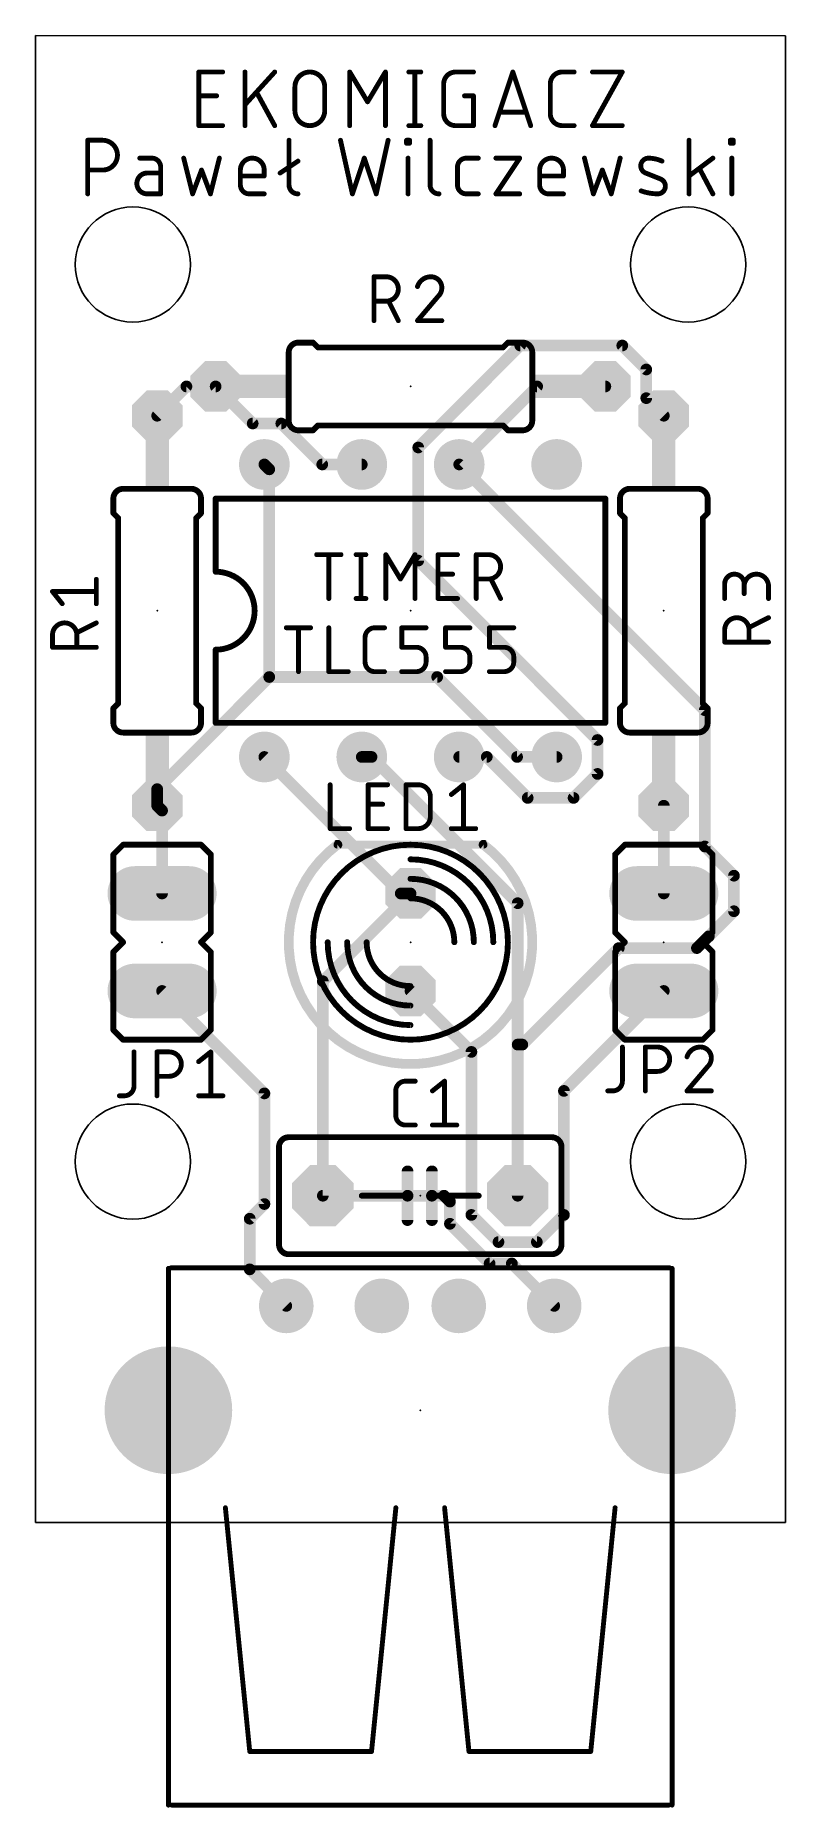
# Model space of a CAD drawing. Extents: x 0 to 19.6, y -7.4 to 38.7.
import ezdxf

# ---------------------------------------------------------------- set-up
doc = ezdxf.new("R2010")
doc.units = 0
for name, color, linetype in [('1', 12, 'CONTINUOUS'), ('17', 110, 'CONTINUOUS'), ('20', 31, 'CONTINUOUS'), ('21', 253, 'CONTINUOUS'), ('23', 53, 'CONTINUOUS'), ('25', 253, 'CONTINUOUS'), ('27', 253, 'CONTINUOUS'), ('51', 253, 'CONTINUOUS')]:
    doc.layers.add(name, color=color, linetype=linetype)

# ---------------------------------------------------------------- blocks, each defined once
blk = doc.blocks.new('OCTAGONP')
at = {"const_width": 0.5}
blk.add_lwpolyline([(-0.25, -0.1036), (-0.25, 0.1036), (-0.1036, 0.25), (0.1036, 0.25), (0.25, 0.1036), (0.25, -0.1036), (0.1036, -0.25), (-0.1036, -0.25), (-0.25, -0.1036), (-0.25, 0.1036)], dxfattribs=at)
blk = doc.blocks.new('RECT')
blk.add_solid([(-0.5, -0.5), (0.5, -0.5), (-0.5, 0.5), (0.5, 0.5)])
blk = doc.blocks.new('LONGP100')
at = {"const_width": 1}
blk.add_lwpolyline([(-0.5, 0), (0.5, 0)], dxfattribs=at)
at = {"const_width": 0.5}
for points in [[(-0.5, 0.25, 1), (-0.5, -0.25)], [(0.5, -0.25, 1), (0.5, 0.25)]]:
    blk.add_lwpolyline(points, format="xyb", dxfattribs=at)
blk = doc.blocks.new('ROUNDP')
at = {"const_width": 0.5}
blk.add_lwpolyline([(0, -0.25, 1), (0, 0.25, 1), (0, -0.25)], format="xyb", dxfattribs=at)

msp = doc.modelspace()

# ---------------------------------------------------------------- linework, layer by layer
at = {"layer": '1', "const_width": 0.3048}
for points in [[(12.6391, 30.6578), (9.9822, 28.0009)], [(15.3009, 30.6578), (12.6391, 30.6578)], [(15.9258, 30.0329), (15.3009, 30.6578)], [(15.9258, 29.2862), (15.9258, 30.0329)], [(3.175, 28.829), (3.937, 29.591)], [(3.937, 29.591), (4.699, 29.591)], [(4.699, 29.591), (5.6642, 28.6258)], [(11.049, 27.559), (13.081, 29.591)], [(13.081, 29.591), (14.859, 29.591)], [(16.383, 28.829), (15.9258, 29.2862)], [(5.6642, 28.6258), (6.4109, 28.6258)], [(6.4109, 28.6258), (7.4777, 27.559)], [(5.969, 27.559), (6.096, 27.432)], [(7.4777, 27.559), (8.509, 27.559)], [(9.9822, 28.0009), (9.9822, 25.0545)], [(11.049, 27.559), (17.4498, 21.1582)], [(6.096, 27.432), (6.096, 22.0218)], [(9.9822, 25.0545), (14.6558, 20.3809)], [(6.096, 22.0218), (3.175, 19.1008)], [(6.096, 22.0218), (10.4749, 22.0218)], [(10.4749, 22.0218), (12.5577, 19.939)], [(17.4498, 21.1582), (17.4498, 17.6079)], [(14.6558, 20.3809), (14.6558, 19.4971)], [(9.525, 16.383), (5.969, 19.939)], [(8.763, 19.939), (8.509, 19.939)], [(12.573, 16.129), (8.763, 19.939)], [(11.7674, 19.939), (11.049, 19.939)], [(12.8342, 18.8722), (11.7674, 19.939)], [(12.5577, 19.939), (13.589, 19.939)], [(14.6558, 19.4971), (14.0309, 18.8722)], [(3.175, 18.669), (3.175, 19.1008)], [(14.0309, 18.8722), (12.8342, 18.8722)], [(3.302, 18.542), (3.175, 18.669)], [(3.302, 16.383), (3.302, 18.542)], [(16.383, 16.383), (16.383, 18.669)], [(17.4498, 17.6079), (18.2118, 16.8459)], [(18.2118, 16.8459), (18.2118, 15.9201)], [(7.493, 14.097), (9.779, 16.383)], [(9.779, 16.383), (9.525, 16.383)], [(12.573, 12.446), (12.573, 16.129)], [(18.2118, 15.9201), (17.5571, 15.2654)], [(17.5514, 15.2654), (17.2466, 14.9606)], [(17.5571, 15.2654), (17.5514, 15.2654)], [(15.2089, 14.9606), (12.6943, 12.446)], [(17.2466, 14.9606), (15.2089, 14.9606)], [(5.9704, 11.1746), (3.302, 13.843)], [(7.493, 8.509), (7.493, 14.097)], [(9.779, 13.843), (11.3665, 12.2555)], [(16.383, 13.843), (13.7795, 11.2395)], [(12.573, 8.509), (12.573, 12.446)], [(12.6943, 12.446), (12.573, 12.446)], [(11.3665, 8.0092), (11.3665, 12.2555)], [(5.9704, 8.2927), (5.9704, 11.1746)], [(13.7795, 11.2395), (13.7795, 8.0092)], [(5.588, 7.9103), (5.9704, 8.2927)], [(7.493, 8.509), (10.6553, 8.509)], [(10.8077, 8.3566), (10.6553, 8.509)], [(10.8077, 7.7778), (10.8077, 8.3566)], [(5.588, 6.5913), (5.588, 7.9103)], [(11.8418, 6.7437), (10.8077, 7.7778)], [(12.0732, 7.3025), (11.3665, 8.0092)], [(13.7795, 8.0092), (13.0728, 7.3025)], [(13.0728, 7.3025), (12.0732, 7.3025)], [(6.5405, 5.6388), (5.588, 6.5913)], [(12.4206, 6.7437), (11.8418, 6.7437)], [(13.5255, 5.6388), (12.4206, 6.7437)]]:
    msp.add_lwpolyline(points, dxfattribs=at)
at = {"layer": '1', "const_width": 0.1524}
for points in [[(12.6391, 30.734, 1), (12.6391, 30.5816)], [(12.693, 30.6039, 1), (12.5852, 30.7117)], [(15.3548, 30.7117, 1), (15.247, 30.6039)], [(15.3009, 30.5816, 1), (15.3009, 30.734)], [(16.002, 30.0329, 1), (15.8496, 30.0329)], [(15.8719, 29.979, 1), (15.9797, 30.0868)], [(3.937, 29.6672, 1), (3.937, 29.5148)], [(3.9909, 29.5371, 1), (3.8831, 29.6449)], [(4.7529, 29.6449, 1), (4.6451, 29.5371)], [(4.699, 29.5148, 1), (4.699, 29.6672)], [(13.081, 29.6672, 1), (13.081, 29.5148)], [(13.1349, 29.5371, 1), (13.0271, 29.6449)], [(14.859, 29.5148, 1), (14.859, 29.6672)], [(15.9797, 29.3401, 1), (15.8719, 29.2323)], [(15.8496, 29.2862, 1), (16.002, 29.2862)], [(3.1211, 28.8829, 1), (3.2289, 28.7751)], [(5.6642, 28.702, 1), (5.6642, 28.5496)], [(5.6103, 28.5719, 1), (5.7181, 28.6797)], [(6.4648, 28.6797, 1), (6.357, 28.5719)], [(6.4109, 28.5496, 1), (6.4109, 28.702)], [(16.3291, 28.7751, 1), (16.4369, 28.8829)], [(6.0229, 27.6129, 1), (5.9151, 27.5051)], [(7.4777, 27.6352, 1), (7.4777, 27.4828)], [(8.509, 27.4828, 1), (8.509, 27.6352)], [(10.0584, 28.0009, 1), (9.906, 28.0009)], [(9.9283, 28.0548, 1), (10.0361, 27.947)], [(11.1029, 27.6129, 1), (10.9951, 27.5051)], [(6.1722, 27.432, 1), (6.0198, 27.432)], [(6.0421, 27.3781, 1), (6.1499, 27.4859)], [(7.4238, 27.5051, 1), (7.5316, 27.6129)], [(10.9951, 27.6129, 1), (11.1029, 27.5051)], [(10.0361, 25.1084, 1), (9.9283, 25.0006)], [(9.906, 25.0545, 1), (10.0584, 25.0545)], [(6.096, 22.098, 1), (6.096, 21.9456)], [(6.1499, 21.9679, 1), (6.0421, 22.0757)], [(10.5288, 22.0757, 1), (10.421, 21.9679)], [(10.4749, 21.9456, 1), (10.4749, 22.098)], [(6.0198, 22.0218, 1), (6.1722, 22.0218)], [(17.526, 21.1582, 1), (17.3736, 21.1582)], [(17.3959, 21.1043, 1), (17.5037, 21.2121)], [(14.732, 20.3809, 1), (14.5796, 20.3809)], [(14.6019, 20.327, 1), (14.7097, 20.4348)], [(6.0229, 19.9929, 1), (5.9151, 19.8851)], [(8.509, 20.0152, 1), (8.509, 19.8628)], [(8.8169, 19.9929, 1), (8.7091, 19.8851)], [(8.763, 19.8628, 1), (8.763, 20.0152)], [(11.049, 20.0152, 1), (11.049, 19.8628)], [(11.8213, 19.9929, 1), (11.7135, 19.8851)], [(11.7674, 19.8628, 1), (11.7674, 20.0152)], [(12.5577, 20.0152, 1), (12.5577, 19.8628)], [(12.5038, 19.8851, 1), (12.6116, 19.9929)], [(13.589, 19.8628, 1), (13.589, 20.0152)], [(14.5796, 19.4971, 1), (14.732, 19.4971)], [(14.7097, 19.4432, 1), (14.6019, 19.551)], [(3.2512, 19.1008, 1), (3.0988, 19.1008)], [(3.1211, 19.1547, 1), (3.2289, 19.0469)], [(12.8342, 18.9484, 1), (12.8342, 18.796)], [(12.7803, 18.8183, 1), (12.8881, 18.9261)], [(13.977, 18.9261, 1), (14.0848, 18.8183)], [(14.0309, 18.796, 1), (14.0309, 18.9484)], [(3.2289, 18.7229, 1), (3.1211, 18.6151)], [(3.0988, 18.669, 1), (3.2512, 18.669)], [(3.3782, 18.542, 1), (3.2258, 18.542)], [(3.2481, 18.4881, 1), (3.3559, 18.5959)], [(16.4592, 18.669, 1), (16.3068, 18.669)], [(17.5037, 17.6618, 1), (17.3959, 17.554)], [(17.3736, 17.6079, 1), (17.526, 17.6079)], [(18.288, 16.8459, 1), (18.1356, 16.8459)], [(18.1579, 16.792, 1), (18.2657, 16.8998)], [(3.2258, 16.383, 1), (3.3782, 16.383)], [(9.525, 16.4592, 1), (9.525, 16.3068)], [(9.4711, 16.3291, 1), (9.5789, 16.4369)], [(9.8329, 16.3291, 1), (9.7251, 16.4369)], [(9.779, 16.3068, 1), (9.779, 16.4592)], [(12.6492, 16.129, 1), (12.4968, 16.129)], [(12.5191, 16.0751, 1), (12.6269, 16.1829)], [(16.3068, 16.383, 1), (16.4592, 16.383)], [(18.1356, 15.9201, 1), (18.288, 15.9201)], [(18.2657, 15.8662, 1), (18.1579, 15.974)], [(17.5514, 15.3416, 1), (17.5514, 15.1892)], [(17.5032, 15.3193, 1), (17.611, 15.2115)], [(17.6053, 15.2115, 1), (17.4975, 15.3193)], [(17.5571, 15.1892, 1), (17.5571, 15.3416)], [(15.2089, 15.0368, 1), (15.2089, 14.8844)], [(15.2628, 14.9067, 1), (15.155, 15.0145)], [(17.1927, 15.0145, 1), (17.3005, 14.9067)], [(17.2466, 14.8844, 1), (17.2466, 15.0368)], [(3.3559, 13.8969, 1), (3.2481, 13.7891)], [(7.5692, 14.097, 1), (7.4168, 14.097)], [(7.4391, 14.1509, 1), (7.5469, 14.0431)], [(9.8329, 13.8969, 1), (9.7251, 13.7891)], [(16.4369, 13.7891, 1), (16.3291, 13.8969)], [(12.6492, 12.446, 1), (12.4968, 12.446)], [(12.573, 12.5222, 1), (12.573, 12.3698)], [(12.4968, 12.446, 1), (12.6492, 12.446)], [(12.6404, 12.4999, 1), (12.7482, 12.3921)], [(12.6943, 12.3698, 1), (12.6943, 12.5222)], [(11.4427, 12.2555, 1), (11.2903, 12.2555)], [(11.3126, 12.2016, 1), (11.4204, 12.3094)], [(6.0466, 11.1746, 1), (5.8942, 11.1746)], [(5.9165, 11.1207, 1), (6.0243, 11.2285)], [(13.8557, 11.2395, 1), (13.7033, 11.2395)], [(13.7256, 11.2934, 1), (13.8334, 11.1856)], [(5.8942, 8.2927, 1), (6.0466, 8.2927)], [(6.0243, 8.2388, 1), (5.9165, 8.3466)], [(7.493, 8.5852, 1), (7.493, 8.4328)], [(7.4168, 8.509, 1), (7.5692, 8.509)], [(10.7092, 8.5629, 1), (10.6014, 8.4551)], [(10.6553, 8.4328, 1), (10.6553, 8.5852)], [(10.8839, 8.3566, 1), (10.7315, 8.3566)], [(10.7538, 8.3027, 1), (10.8616, 8.4105)], [(12.4968, 8.509, 1), (12.6492, 8.509)], [(5.6642, 7.9103, 1), (5.5118, 7.9103)], [(5.5341, 7.9642, 1), (5.6419, 7.8564)], [(10.8616, 7.8317, 1), (10.7538, 7.7239)], [(10.7315, 7.7778, 1), (10.8839, 7.7778)], [(11.4204, 8.0631, 1), (11.3126, 7.9554)], [(11.2903, 8.0092, 1), (11.4427, 8.0092)], [(13.7033, 8.0092, 1), (13.8557, 8.0092)], [(13.8334, 7.9554, 1), (13.7256, 8.0631)], [(12.0732, 7.3787, 1), (12.0732, 7.2263)], [(12.0194, 7.2486, 1), (12.1271, 7.3564)], [(13.0189, 7.3564, 1), (13.1266, 7.2486)], [(13.0728, 7.2263, 1), (13.0728, 7.3787)], [(5.6419, 6.6452, 1), (5.5341, 6.5374)], [(5.5118, 6.5913, 1), (5.6642, 6.5913)], [(11.8418, 6.8199, 1), (11.8418, 6.6675)], [(11.7879, 6.6898, 1), (11.8957, 6.7976)], [(12.4745, 6.7976, 1), (12.3667, 6.6898)], [(12.4206, 6.6675, 1), (12.4206, 6.8199)], [(6.4866, 5.5849, 1), (6.5944, 5.6927)], [(13.4716, 5.5849, 1), (13.5794, 5.6927)]]:
    msp.add_lwpolyline(points, format="xyb", dxfattribs=at)
at = {"layer": '20'}
for p, q in [((19.558, 38.725), (0, 38.735)), ((0, 38.735), (0, 0)), ((19.558, 0), (19.558, 38.725)), ((0, 0), (19.558, 0))]:
    msp.add_line(p, q, dxfattribs=at)
for centre in [(2.54, 32.766), (17.018, 32.766), (2.54, 9.398), (17.018, 9.398)]:
    msp.add_circle(centre, 1.5, dxfattribs=at)
at = {"layer": '21'}
for points, const_width in [([(6.858, 30.734, 0.4142), (6.604, 30.48)], 0.1524), ([(6.6421, 30.48, 1), (6.5659, 30.48)], 0.0762), ([(6.5659, 30.48, 1), (6.6421, 30.48)], 0.0762), ([(6.858, 30.7721, 1), (6.858, 30.6959)], 0.0762), ([(6.858, 30.6959, 1), (6.858, 30.7721)], 0.0762), ([(7.2659, 30.7609, 1), (7.2121, 30.7071)], 0.0762), ([(7.239, 30.6959, 1), (7.239, 30.7721)], 0.0762), ([(7.366, 30.6451, 1), (7.366, 30.5689)], 0.0762), ([(7.3391, 30.5801, 1), (7.3929, 30.6339)], 0.0762), ([(12.1651, 30.6339, 1), (12.2189, 30.5801)], 0.0762), ([(12.192, 30.5689, 1), (12.192, 30.6451)], 0.0762), ([(12.319, 30.7721, 1), (12.319, 30.6959)], 0.0762), ([(12.3459, 30.7071, 1), (12.2921, 30.7609)], 0.0762), ([(12.954, 30.48, 0.4142), (12.7, 30.734)], 0.1524), ([(12.7, 30.7721, 1), (12.7, 30.6959)], 0.0762), ([(12.7, 30.6959, 1), (12.7, 30.7721)], 0.0762), ([(12.9921, 30.48, 1), (12.9159, 30.48)], 0.0762), ([(12.9159, 30.48, 1), (12.9921, 30.48)], 0.0762), ([(6.604, 28.702, 0.4142), (6.858, 28.448)], 0.1524), ([(6.6421, 28.702, 1), (6.5659, 28.702)], 0.0762), ([(6.5659, 28.702, 1), (6.6421, 28.702)], 0.0762), ([(7.366, 28.6131, 1), (7.366, 28.5369)], 0.0762), ([(7.3929, 28.5481, 1), (7.3391, 28.6019)], 0.0762), ([(12.2189, 28.6019, 1), (12.1651, 28.5481)], 0.0762), ([(12.192, 28.5369, 1), (12.192, 28.6131)], 0.0762), ([(12.7, 28.448, 0.4142), (12.954, 28.702)], 0.1524), ([(12.9921, 28.702, 1), (12.9159, 28.702)], 0.0762), ([(12.9159, 28.702, 1), (12.9921, 28.702)], 0.0762), ([(6.858, 28.4861, 1), (6.858, 28.4099)], 0.0762), ([(6.858, 28.4099, 1), (6.858, 28.4861)], 0.0762), ([(7.2121, 28.4749, 1), (7.2659, 28.4211)], 0.0762), ([(7.239, 28.4099, 1), (7.239, 28.4861)], 0.0762), ([(12.319, 28.4861, 1), (12.319, 28.4099)], 0.0762), ([(12.2921, 28.4211, 1), (12.3459, 28.4749)], 0.0762), ([(12.7, 28.4861, 1), (12.7, 28.4099)], 0.0762), ([(12.7, 28.4099, 1), (12.7, 28.4861)], 0.0762), ([(2.286, 26.924, 0.4142), (2.032, 26.67)], 0.1524), ([(2.286, 26.9621, 1), (2.286, 26.8859)], 0.0762), ([(2.286, 26.8859, 1), (2.286, 26.9621)], 0.0762), ([(4.318, 26.67, 0.4142), (4.064, 26.924)], 0.1524), ([(4.064, 26.9621, 1), (4.064, 26.8859)], 0.0762), ([(4.064, 26.8859, 1), (4.064, 26.9621)], 0.0762), ([(15.494, 26.924, 0.4142), (15.24, 26.67)], 0.1524), ([(15.494, 26.9621, 1), (15.494, 26.8859)], 0.0762), ([(15.494, 26.8859, 1), (15.494, 26.9621)], 0.0762), ([(17.526, 26.67, 0.4142), (17.272, 26.924)], 0.1524), ([(17.272, 26.9621, 1), (17.272, 26.8859)], 0.0762), ([(17.272, 26.8859, 1), (17.272, 26.9621)], 0.0762), ([(2.0701, 26.67, 1), (1.9939, 26.67)], 0.0762), ([(1.9939, 26.67, 1), (2.0701, 26.67)], 0.0762), ([(1.9939, 26.289, 1), (2.0701, 26.289)], 0.0762), ([(2.0589, 26.3159, 1), (2.0051, 26.2621)], 0.0762), ([(4.3561, 26.67, 1), (4.2799, 26.67)], 0.0762), ([(4.2799, 26.67, 1), (4.3561, 26.67)], 0.0762), ([(4.2799, 26.289, 1), (4.3561, 26.289)], 0.0762), ([(4.3449, 26.2621, 1), (4.2911, 26.3159)], 0.0762), ([(4.699, 26.7081, 1), (4.699, 26.6319)], 0.0762), ([(4.7371, 26.67, 1), (4.6609, 26.67)], 0.0762), ([(14.8971, 26.67, 1), (14.8209, 26.67)], 0.0762), ([(14.859, 26.6319, 1), (14.859, 26.7081)], 0.0762), ([(15.2781, 26.67, 1), (15.2019, 26.67)], 0.0762), ([(15.2019, 26.67, 1), (15.2781, 26.67)], 0.0762), ([(15.2019, 26.289, 1), (15.2781, 26.289)], 0.0762), ([(15.2669, 26.3159, 1), (15.2131, 26.2621)], 0.0762), ([(17.5641, 26.67, 1), (17.4879, 26.67)], 0.0762), ([(17.4879, 26.67, 1), (17.5641, 26.67)], 0.0762), ([(17.4879, 26.289, 1), (17.5641, 26.289)], 0.0762), ([(17.5529, 26.2621, 1), (17.4991, 26.3159)], 0.0762), ([(2.1971, 26.162, 1), (2.1209, 26.162)], 0.0762), ([(2.1321, 26.1351, 1), (2.1859, 26.1889)], 0.0762), ([(4.2291, 26.162, 1), (4.1529, 26.162)], 0.0762), ([(4.1641, 26.1889, 1), (4.2179, 26.1351)], 0.0762), ([(15.4051, 26.162, 1), (15.3289, 26.162)], 0.0762), ([(15.3401, 26.1351, 1), (15.3939, 26.1889)], 0.0762), ([(17.4371, 26.162, 1), (17.3609, 26.162)], 0.0762), ([(17.3721, 26.1889, 1), (17.4259, 26.1351)], 0.0762), ([(4.699, 22.733, 1), (4.699, 24.765)], 0.1524), ([(4.699, 24.8031, 1), (4.699, 24.7269)], 0.0762), ([(4.6609, 24.765, 1), (4.7371, 24.765)], 0.0762), ([(4.7371, 22.733, 1), (4.6609, 22.733)], 0.0762), ([(4.699, 22.7711, 1), (4.699, 22.6949)], 0.0762), ([(2.0701, 21.209, 1), (1.9939, 21.209)], 0.0762), ([(2.0051, 21.2359, 1), (2.0589, 21.1821)], 0.0762), ([(2.1209, 21.336, 1), (2.1971, 21.336)], 0.0762), ([(2.1859, 21.3091, 1), (2.1321, 21.3629)], 0.0762), ([(4.1529, 21.336, 1), (4.2291, 21.336)], 0.0762), ([(4.2179, 21.3629, 1), (4.1641, 21.3091)], 0.0762), ([(4.3561, 21.209, 1), (4.2799, 21.209)], 0.0762), ([(4.2911, 21.1821, 1), (4.3449, 21.2359)], 0.0762), ([(15.2781, 21.209, 1), (15.2019, 21.209)], 0.0762), ([(15.2131, 21.2359, 1), (15.2669, 21.1821)], 0.0762), ([(15.3289, 21.336, 1), (15.4051, 21.336)], 0.0762), ([(15.3939, 21.3091, 1), (15.3401, 21.3629)], 0.0762), ([(17.3609, 21.336, 1), (17.4371, 21.336)], 0.0762), ([(17.4259, 21.3629, 1), (17.3721, 21.3091)], 0.0762), ([(17.5641, 21.209, 1), (17.4879, 21.209)], 0.0762), ([(17.4991, 21.1821, 1), (17.5529, 21.2359)], 0.0762), ([(2.032, 20.828, 0.4142), (2.286, 20.574)], 0.1524), ([(2.0701, 20.828, 1), (1.9939, 20.828)], 0.0762), ([(1.9939, 20.828, 1), (2.0701, 20.828)], 0.0762), ([(4.064, 20.574, 0.4142), (4.318, 20.828)], 0.1524), ([(4.3561, 20.828, 1), (4.2799, 20.828)], 0.0762), ([(4.2799, 20.828, 1), (4.3561, 20.828)], 0.0762), ([(4.699, 20.8661, 1), (4.699, 20.7899)], 0.0762), ([(4.6609, 20.828, 1), (4.7371, 20.828)], 0.0762), ([(14.8209, 20.828, 1), (14.8971, 20.828)], 0.0762), ([(14.859, 20.7899, 1), (14.859, 20.8661)], 0.0762), ([(15.24, 20.828, 0.4142), (15.494, 20.574)], 0.1524), ([(15.2781, 20.828, 1), (15.2019, 20.828)], 0.0762), ([(15.2019, 20.828, 1), (15.2781, 20.828)], 0.0762), ([(17.272, 20.574, 0.4142), (17.526, 20.828)], 0.1524), ([(17.5641, 20.828, 1), (17.4879, 20.828)], 0.0762), ([(17.4879, 20.828, 1), (17.5641, 20.828)], 0.0762), ([(2.286, 20.6121, 1), (2.286, 20.5359)], 0.0762), ([(2.286, 20.5359, 1), (2.286, 20.6121)], 0.0762), ([(4.064, 20.6121, 1), (4.064, 20.5359)], 0.0762), ([(4.064, 20.5359, 1), (4.064, 20.6121)], 0.0762), ([(15.494, 20.6121, 1), (15.494, 20.5359)], 0.0762), ([(15.494, 20.5359, 1), (15.494, 20.6121)], 0.0762), ([(17.272, 20.6121, 1), (17.272, 20.5359)], 0.0762), ([(17.272, 20.5359, 1), (17.272, 20.6121)], 0.0762), ([(2.286, 17.6911, 1), (2.286, 17.6149)], 0.0762), ([(2.3129, 17.6261, 1), (2.2591, 17.6799)], 0.0762), ([(4.3449, 17.6799, 1), (4.2911, 17.6261)], 0.0762), ([(4.318, 17.6149, 1), (4.318, 17.6911)], 0.0762), ([(7.874, 17.653, 3), (11.684, 17.653)], 0.254), ([(9.779, 12.573, 1), (9.779, 17.653, 1), (9.779, 12.573)], 0.1524), ([(7.9121, 17.6022, 1), (7.8359, 17.7038)], 0.127), ([(7.874, 17.7038, 1), (7.874, 17.6022)], 0.1016), ([(11.7221, 17.7038, 1), (11.6459, 17.6022)], 0.127), ([(11.684, 17.6022, 1), (11.684, 17.7038)], 0.1016), ([(15.367, 17.6911, 1), (15.367, 17.6149)], 0.0762), ([(15.3939, 17.6261, 1), (15.3401, 17.6799)], 0.0762), ([(17.4259, 17.6799, 1), (17.3721, 17.6261)], 0.0762), ([(17.399, 17.6149, 1), (17.399, 17.6911)], 0.0762), ([(2.0701, 17.399, 1), (1.9939, 17.399)], 0.0762), ([(2.0051, 17.4259, 1), (2.0589, 17.3721)], 0.0762), ([(4.6101, 17.399, 1), (4.5339, 17.399)], 0.0762), ([(4.5451, 17.3721, 1), (4.5989, 17.4259)], 0.0762), ([(15.1511, 17.399, 1), (15.0749, 17.399)], 0.0762), ([(15.0861, 17.4259, 1), (15.1399, 17.3721)], 0.0762), ([(17.6911, 17.399, 1), (17.6149, 17.399)], 0.0762), ([(17.6261, 17.3721, 1), (17.6799, 17.4259)], 0.0762), ([(1.9939, 15.367, 1), (2.0701, 15.367)], 0.0762), ([(2.0589, 15.3939, 1), (2.0051, 15.3401)], 0.0762), ([(4.5339, 15.367, 1), (4.6101, 15.367)], 0.0762), ([(4.5989, 15.3401, 1), (4.5451, 15.3939)], 0.0762), ([(15.0749, 15.367, 1), (15.1511, 15.367)], 0.0762), ([(15.1399, 15.3939, 1), (15.0861, 15.3401)], 0.0762), ([(17.6149, 15.367, 1), (17.6911, 15.367)], 0.0762), ([(17.6799, 15.3401, 1), (17.6261, 15.3939)], 0.0762), ([(2.0701, 14.859, 1), (1.9939, 14.859)], 0.0762), ([(2.0051, 14.8859, 1), (2.0589, 14.8321)], 0.0762), ([(2.3129, 15.0861, 1), (2.2591, 15.1399)], 0.0762), ([(2.2591, 15.0861, 1), (2.3129, 15.1399)], 0.0762), ([(4.3449, 15.1399, 1), (4.2911, 15.0861)], 0.0762), ([(4.2911, 15.1399, 1), (4.3449, 15.0861)], 0.0762), ([(4.6101, 14.859, 1), (4.5339, 14.859)], 0.0762), ([(4.5451, 14.8321, 1), (4.5989, 14.8859)], 0.0762), ([(15.1511, 14.859, 1), (15.0749, 14.859)], 0.0762), ([(15.0861, 14.8859, 1), (15.1399, 14.8321)], 0.0762), ([(15.3939, 15.0861, 1), (15.3401, 15.1399)], 0.0762), ([(15.3401, 15.0861, 1), (15.3939, 15.1399)], 0.0762), ([(17.4259, 15.1399, 1), (17.3721, 15.0861)], 0.0762), ([(17.3721, 15.1399, 1), (17.4259, 15.0861)], 0.0762), ([(17.6911, 14.859, 1), (17.6149, 14.859)], 0.0762), ([(17.6261, 14.8321, 1), (17.6799, 14.8859)], 0.0762), ([(1.9939, 12.827, 1), (2.0701, 12.827)], 0.0762), ([(2.0589, 12.8539, 1), (2.0051, 12.8001)], 0.0762), ([(2.286, 12.6111, 1), (2.286, 12.5349)], 0.0762), ([(2.2591, 12.5461, 1), (2.3129, 12.5999)], 0.0762), ([(4.2911, 12.5999, 1), (4.3449, 12.5461)], 0.0762), ([(4.318, 12.5349, 1), (4.318, 12.6111)], 0.0762), ([(4.5339, 12.827, 1), (4.6101, 12.827)], 0.0762), ([(4.5989, 12.8001, 1), (4.5451, 12.8539)], 0.0762), ([(15.0749, 12.827, 1), (15.1511, 12.827)], 0.0762), ([(15.1399, 12.8539, 1), (15.0861, 12.8001)], 0.0762), ([(15.367, 12.6111, 1), (15.367, 12.5349)], 0.0762), ([(15.3401, 12.5461, 1), (15.3939, 12.5999)], 0.0762), ([(17.3721, 12.5999, 1), (17.4259, 12.5461)], 0.0762), ([(17.399, 12.5349, 1), (17.399, 12.6111)], 0.0762), ([(17.6149, 12.827, 1), (17.6911, 12.827)], 0.0762), ([(17.6799, 12.8001, 1), (17.6261, 12.8539)], 0.0762), ([(6.604, 10.033, 0.4142), (6.35, 9.779)], 0.1524), ([(6.3881, 9.779, 1), (6.3119, 9.779)], 0.0762), ([(6.3119, 9.779, 1), (6.3881, 9.779)], 0.0762), ([(6.604, 10.0711, 1), (6.604, 9.9949)], 0.0762), ([(6.604, 9.9949, 1), (6.604, 10.0711)], 0.0762), ([(13.716, 9.779, 0.4142), (13.462, 10.033)], 0.1524), ([(13.462, 10.0711, 1), (13.462, 9.9949)], 0.0762), ([(13.462, 9.9949, 1), (13.462, 10.0711)], 0.0762), ([(13.7541, 9.779, 1), (13.6779, 9.779)], 0.0762), ([(13.6779, 9.779, 1), (13.7541, 9.779)], 0.0762), ([(9.779, 9.144, 1), (9.6266, 9.144)], 0.1524), ([(10.414, 9.144, 1), (10.2616, 9.144)], 0.1524), ([(8.509, 8.5471, 1), (8.509, 8.4709)], 0.0762), ([(9.779, 8.509, 1), (9.6266, 8.509)], 0.1524), ([(9.6266, 8.509, 1), (9.779, 8.509)], 0.1524), ([(9.7028, 8.4709, 1), (9.7028, 8.5471)], 0.0762), ([(10.414, 8.509, 1), (10.2616, 8.509)], 0.1524), ([(10.2616, 8.509, 1), (10.414, 8.509)], 0.1524), ([(10.3378, 8.5471, 1), (10.3378, 8.4709)], 0.0762), ([(11.557, 8.4709, 1), (11.557, 8.5471)], 0.0762), ([(9.6266, 7.874, 1), (9.779, 7.874)], 0.1524), ([(10.2616, 7.874, 1), (10.414, 7.874)], 0.1524), ([(6.35, 7.239, 0.4142), (6.604, 6.985)], 0.1524), ([(6.3881, 7.239, 1), (6.3119, 7.239)], 0.0762), ([(6.3119, 7.239, 1), (6.3881, 7.239)], 0.0762), ([(6.604, 7.0231, 1), (6.604, 6.9469)], 0.0762), ([(6.604, 6.9469, 1), (6.604, 7.0231)], 0.0762), ([(13.462, 6.985, 0.4142), (13.716, 7.239)], 0.1524), ([(13.462, 7.0231, 1), (13.462, 6.9469)], 0.0762), ([(13.462, 6.9469, 1), (13.462, 7.0231)], 0.0762), ([(13.7541, 7.239, 1), (13.6779, 7.239)], 0.0762), ([(13.6779, 7.239, 1), (13.7541, 7.239)], 0.0762), ([(3.4989, 6.6167, 1), (3.4354, 6.6167)], 0.0635), ([(3.5306, 6.6612, 1), (3.5306, 6.5977)], 0.0635), ([(16.5354, 6.5977, 1), (16.5354, 6.6612)], 0.0635), ([(16.6306, 6.6167, 1), (16.5672, 6.6167)], 0.0635), ([(4.9846, 0.3842, 1), (4.9214, 0.3778)], 0.0635), ([(9.4296, 0.3778, 1), (9.3664, 0.3842)], 0.0635), ([(10.6996, 0.3842, 1), (10.6364, 0.3778)], 0.0635), ([(15.1446, 0.3778, 1), (15.0814, 0.3842)], 0.0635), ([(5.588, -5.9373, 1), (5.588, -6.0008)], 0.0635), ([(5.5564, -5.9722, 1), (5.6196, -5.9658)], 0.0635), ([(8.7314, -5.9658, 1), (8.7946, -5.9722)], 0.0635), ([(8.763, -6.0008, 1), (8.763, -5.9373)], 0.0635), ([(11.303, -5.9373, 1), (11.303, -6.0008)], 0.0635), ([(11.2714, -5.9722, 1), (11.3346, -5.9658)], 0.0635), ([(14.4464, -5.9658, 1), (14.5096, -5.9722)], 0.0635), ([(14.478, -6.0008, 1), (14.478, -5.9373)], 0.0635), ([(3.4354, -7.366, 1), (3.4989, -7.366)], 0.0635), ([(3.556, -7.3343, 1), (3.556, -7.3978)], 0.0635), ([(16.51, -7.3978, 1), (16.51, -7.3343)], 0.0635), ([(16.5672, -7.366, 1), (16.6306, -7.366)], 0.0635)]:
    msp.add_lwpolyline(points, format="xyb", dxfattribs=dict(at, const_width=const_width))
for points, const_width in [([(6.604, 30.48), (6.604, 28.702)], 0.1524), ([(6.858, 30.734), (7.239, 30.734)], 0.1524), ([(7.366, 30.607), (7.239, 30.734)], 0.1524), ([(7.366, 30.607), (12.192, 30.607)], 0.1524), ([(12.192, 30.607), (12.319, 30.734)], 0.1524), ([(12.7, 30.734), (12.319, 30.734)], 0.1524), ([(12.954, 30.48), (12.954, 28.702)], 0.1524), ([(7.366, 28.575), (7.239, 28.448)], 0.1524), ([(7.366, 28.575), (12.192, 28.575)], 0.1524), ([(12.192, 28.575), (12.319, 28.448)], 0.1524), ([(6.858, 28.448), (7.239, 28.448)], 0.1524), ([(12.7, 28.448), (12.319, 28.448)], 0.1524), ([(4.064, 26.924), (2.286, 26.924)], 0.1524), ([(15.494, 26.924), (17.272, 26.924)], 0.1524), ([(2.032, 26.67), (2.032, 26.289)], 0.1524), ([(2.159, 26.162), (2.032, 26.289)], 0.1524), ([(4.191, 26.162), (4.318, 26.289)], 0.1524), ([(4.318, 26.67), (4.318, 26.289)], 0.1524), ([(14.859, 26.67), (4.699, 26.67)], 0.1524), ([(4.699, 26.67), (4.699, 24.765)], 0.1524), ([(14.859, 26.67), (14.859, 20.828)], 0.1524), ([(15.24, 26.67), (15.24, 26.289)], 0.1524), ([(15.367, 26.162), (15.24, 26.289)], 0.1524), ([(17.399, 26.162), (17.526, 26.289)], 0.1524), ([(17.526, 26.67), (17.526, 26.289)], 0.1524), ([(2.159, 26.162), (2.159, 21.336)], 0.1524), ([(4.191, 26.162), (4.191, 21.336)], 0.1524), ([(15.367, 21.336), (15.367, 26.162)], 0.1524), ([(17.399, 21.336), (17.399, 26.162)], 0.1524), ([(4.699, 20.828), (4.699, 22.733)], 0.1524), ([(2.159, 21.336), (2.032, 21.209)], 0.1524), ([(2.032, 20.828), (2.032, 21.209)], 0.1524), ([(4.191, 21.336), (4.318, 21.209)], 0.1524), ([(4.318, 20.828), (4.318, 21.209)], 0.1524), ([(15.367, 21.336), (15.24, 21.209)], 0.1524), ([(15.24, 20.828), (15.24, 21.209)], 0.1524), ([(17.399, 21.336), (17.526, 21.209)], 0.1524), ([(17.526, 20.828), (17.526, 21.209)], 0.1524), ([(4.699, 20.828), (14.859, 20.828)], 0.1524), ([(4.064, 20.574), (2.286, 20.574)], 0.1524), ([(15.494, 20.574), (17.272, 20.574)], 0.1524), ([(2.032, 17.399), (2.286, 17.653)], 0.1524), ([(4.318, 17.653), (2.286, 17.653)], 0.1524), ([(4.572, 17.399), (4.318, 17.653)], 0.1524), ([(11.684, 17.653), (7.874, 17.653)], 0.2032), ([(15.367, 17.653), (15.113, 17.399)], 0.1524), ([(17.399, 17.653), (15.367, 17.653)], 0.1524), ([(17.399, 17.653), (17.653, 17.399)], 0.1524), ([(2.032, 17.399), (2.032, 15.367)], 0.1524), ([(4.572, 17.399), (4.572, 15.367)], 0.1524), ([(15.113, 15.367), (15.113, 17.399)], 0.1524), ([(17.653, 15.367), (17.653, 17.399)], 0.1524), ([(2.286, 15.113), (2.032, 15.367)], 0.1524), ([(4.318, 15.113), (4.572, 15.367)], 0.1524), ([(15.367, 15.113), (15.113, 15.367)], 0.1524), ([(17.399, 15.113), (17.653, 15.367)], 0.1524), ([(2.286, 15.113), (2.032, 14.859)], 0.1524), ([(2.032, 14.859), (2.032, 12.827)], 0.1524), ([(4.318, 15.113), (4.572, 14.859)], 0.1524), ([(4.572, 14.859), (4.572, 12.827)], 0.1524), ([(15.367, 15.113), (15.113, 14.859)], 0.1524), ([(15.113, 12.827), (15.113, 14.859)], 0.1524), ([(17.399, 15.113), (17.653, 14.859)], 0.1524), ([(17.653, 12.827), (17.653, 14.859)], 0.1524), ([(2.286, 12.573), (2.032, 12.827)], 0.1524), ([(2.286, 12.573), (4.318, 12.573)], 0.1524), ([(4.318, 12.573), (4.572, 12.827)], 0.1524), ([(15.113, 12.827), (15.367, 12.573)], 0.1524), ([(15.367, 12.573), (17.399, 12.573)], 0.1524), ([(17.653, 12.827), (17.399, 12.573)], 0.1524), ([(6.35, 9.779), (6.35, 7.239)], 0.1524), ([(13.462, 10.033), (6.604, 10.033)], 0.1524), ([(13.716, 7.239), (13.716, 9.779)], 0.1524), ([(9.7028, 8.509), (9.7028, 9.144)], 0.3048), ([(10.3378, 8.509), (10.3378, 9.144)], 0.3048), ([(9.7028, 8.509), (8.509, 8.509)], 0.1524), ([(9.7028, 7.874), (9.7028, 8.509)], 0.3048), ([(10.3378, 7.874), (10.3378, 8.509)], 0.3048), ([(10.3378, 8.509), (11.557, 8.509)], 0.1524), ([(6.604, 6.985), (13.462, 6.985)], 0.1524), ([(3.4671, 6.6167), (3.4671, -7.366)], 0.127), ([(3.5306, 6.6294), (16.5354, 6.6294)], 0.127), ([(16.5989, 6.6167), (16.5989, -7.366)], 0.127), ([(4.953, 0.381), (5.588, -5.969)], 0.127), ([(8.763, -5.969), (9.398, 0.381)], 0.127), ([(11.303, -5.969), (10.668, 0.381)], 0.127), ([(15.113, 0.381), (14.478, -5.969)], 0.127), ([(5.588, -5.969), (8.763, -5.969)], 0.127), ([(14.478, -5.969), (11.303, -5.969)], 0.127), ([(3.556, -7.366), (16.51, -7.366)], 0.127)]:
    msp.add_lwpolyline(points, dxfattribs=dict(at, const_width=const_width))
at = {"layer": '23'}
for p in [(9.779, 29.591), (3.175, 23.749), (9.779, 23.749), (16.383, 23.749), (3.302, 15.113), (9.779, 15.113), (16.383, 15.113), (10.033, 8.509), (10.033, 2.921)]:
    msp.add_point(p, dxfattribs=at)
at = {"layer": '25'}
for points, const_width in [([(4.2591, 37.8143, 1), (4.2591, 37.7507)], 0.0635), ([(4.2909, 37.7825, 1), (4.2274, 37.7825)], 0.0635), ([(4.88, 37.7507, 1), (4.88, 37.8143)], 0.0635), ([(5.495, 37.7825, 1), (5.4315, 37.7825)], 0.0635), ([(6.2628, 37.7611, 1), (6.2158, 37.8039)], 0.0635), ([(7.542, 37.3944, 1), (6.7659, 37.3944)], 0.127), ([(6.7977, 37.3944, 1), (6.7342, 37.3944)], 0.0635), ([(6.7342, 37.3944, 1), (6.7977, 37.3944)], 0.0635), ([(7.5738, 37.3944, 1), (7.5103, 37.3944)], 0.0635), ([(7.5103, 37.3944, 1), (7.5738, 37.3944)], 0.0635), ([(8.2213, 37.7988, 1), (8.1668, 37.7662)], 0.0635), ([(8.2258, 37.7825, 1), (8.1623, 37.7825)], 0.0635), ([(9.1571, 37.7825, 1), (9.0936, 37.7825)], 0.0635), ([(9.1526, 37.7662, 1), (9.0982, 37.7988)], 0.0635), ([(9.7365, 37.8143, 1), (9.7365, 37.7507)], 0.0635), ([(9.9235, 37.7825, 1), (9.8599, 37.7825)], 0.0635), ([(10.0469, 37.7507, 1), (10.0469, 37.8143)], 0.0635), ([(10.6761, 37.4721, 1), (10.6126, 37.4721)], 0.0635), ([(10.6126, 37.4721, 1), (10.6761, 37.4721)], 0.0635), ([(10.9548, 37.7825, 0.4142), (10.6444, 37.4721)], 0.127), ([(10.9548, 37.8143, 1), (10.9548, 37.7507)], 0.0635), ([(10.9548, 37.7508, 1), (10.9548, 37.8142)], 0.0635), ([(11.4205, 37.7507, 1), (11.4205, 37.8143)], 0.0635), ([(12.477, 37.7925, 1), (12.4168, 37.7725)], 0.0635), ([(12.477, 37.7725, 1), (12.4168, 37.7925)], 0.0635), ([(13.4554, 37.4721, 1), (13.3919, 37.4721)], 0.0635), ([(13.3919, 37.4721, 1), (13.4554, 37.4721)], 0.0635), ([(13.7341, 37.7825, 0.4142), (13.4237, 37.4721)], 0.127), ([(13.7341, 37.8143, 1), (13.7341, 37.7507)], 0.0635), ([(13.7341, 37.7508, 1), (13.7341, 37.8142)], 0.0635), ([(14.0446, 37.7507, 1), (14.0446, 37.8143)], 0.0635), ([(14.5228, 37.8143, 1), (14.5228, 37.7507)], 0.0635), ([(15.3266, 37.7671, 1), (15.2711, 37.7979)], 0.0635), ([(15.2989, 37.7507, 1), (15.2989, 37.8143)], 0.0635), ([(4.2591, 37.1934, 1), (4.2591, 37.1299)], 0.0635), ([(4.7248, 37.1299, 1), (4.7248, 37.1934)], 0.0635), ([(5.4397, 36.9501, 1), (5.4867, 36.9074)], 0.0635), ([(5.8015, 37.2544, 1), (5.7458, 37.224)], 0.0635), ([(8.6325, 37.0227, 1), (8.687, 36.9901)], 0.0635), ([(8.6325, 36.9901, 1), (8.687, 37.0227)], 0.0635), ([(11.1876, 37.1934, 1), (11.1876, 37.1299)], 0.0635), ([(11.4522, 37.1616, 1), (11.3887, 37.1616)], 0.0635), ([(11.4205, 37.1299, 1), (11.4205, 37.1934)], 0.0635), ([(6.7659, 36.7736, 1), (7.542, 36.7736)], 0.127), ([(6.7977, 36.7736, 1), (6.7342, 36.7736)], 0.0635), ([(6.7342, 36.7736, 1), (6.7977, 36.7736)], 0.0635), ([(7.5738, 36.7736, 1), (7.5103, 36.7736)], 0.0635), ([(7.5103, 36.7736, 1), (7.5738, 36.7736)], 0.0635), ([(10.6761, 36.6959, 1), (10.6126, 36.6959)], 0.0635), ([(10.6126, 36.6959, 1), (10.6761, 36.6959)], 0.0635), ([(10.6444, 36.6959, 0.4142), (10.9548, 36.3855)], 0.127), ([(12.0976, 36.7665, 1), (12.0976, 36.703)], 0.0635), ([(12.7961, 36.703, 1), (12.7961, 36.7665)], 0.0635), ([(13.4554, 36.6959, 1), (13.3919, 36.6959)], 0.0635), ([(13.3919, 36.6959, 1), (13.4554, 36.6959)], 0.0635), ([(13.4237, 36.6959, 0.4142), (13.7341, 36.3855)], 0.127), ([(1.3627, 36.0363, 1), (1.3627, 35.9727)], 0.0635), ([(1.3945, 36.0045, 1), (1.331, 36.0045)], 0.0635), ([(1.7508, 35.2284, 1), (1.7508, 36.0045)], 0.127), ([(1.7508, 36.0363, 1), (1.7508, 35.9727)], 0.0635), ([(1.7508, 35.9727, 1), (1.7508, 36.0363)], 0.0635), ([(4.2591, 36.4173, 1), (4.2591, 36.3537)], 0.0635), ([(4.2274, 36.3855, 1), (4.2909, 36.3855)], 0.0635), ([(4.88, 36.3537, 1), (4.88, 36.4173)], 0.0635), ([(5.4315, 36.3855, 1), (5.495, 36.3855)], 0.0635), ([(6.2114, 36.3703, 1), (6.2672, 36.4007)], 0.0635), ([(6.6443, 36.0045, 1), (6.5808, 36.0045)], 0.0635), ([(7.9846, 36.0114, 1), (7.9227, 35.9976)], 0.0635), ([(8.1623, 36.3855, 1), (8.2258, 36.3855)], 0.0635), ([(9.0936, 36.3855, 1), (9.1571, 36.3855)], 0.0635), ([(9.2264, 35.9976, 1), (9.1644, 36.0114)], 0.0635), ([(9.7082, 36.0045, 1), (9.6447, 36.0045)], 0.0635), ([(9.6764, 36.0363, 1), (9.6764, 35.9727)], 0.0635), ([(9.7365, 36.4173, 1), (9.7365, 36.3537)], 0.0635), ([(9.7858, 36.0045, 1), (9.7223, 36.0045)], 0.0635), ([(9.7541, 35.9727, 1), (9.7541, 36.0363)], 0.0635), ([(9.8599, 36.3855, 1), (9.9235, 36.3855)], 0.0635), ([(10.0469, 36.3537, 1), (10.0469, 36.4173)], 0.0635), ([(10.3212, 36.0045, 1), (10.2576, 36.0045)], 0.0635), ([(10.9548, 36.4173, 1), (10.9548, 36.3537)], 0.0635), ([(10.9548, 36.3537, 1), (10.9548, 36.4173)], 0.0635), ([(11.3887, 36.3855, 1), (11.4522, 36.3855)], 0.0635), ([(11.4205, 36.3537, 1), (11.4205, 36.4173)], 0.0635), ([(11.9511, 36.3955, 1), (12.0113, 36.3755)], 0.0635), ([(12.8824, 36.3755, 1), (12.9427, 36.3955)], 0.0635), ([(13.7341, 36.4173, 1), (13.7341, 36.3537)], 0.0635), ([(13.7341, 36.3537, 1), (13.7341, 36.4173)], 0.0635), ([(14.0446, 36.3537, 1), (14.0446, 36.4173)], 0.0635), ([(14.5228, 36.4173, 1), (14.5228, 36.3537)], 0.0635), ([(14.495, 36.4009, 1), (14.5505, 36.3701)], 0.0635), ([(15.2989, 36.3537, 1), (15.2989, 36.4173)], 0.0635), ([(17.0729, 36.0045, 1), (17.0094, 36.0045)], 0.0635), ([(18.1494, 36.0045, 1), (18.0859, 36.0045)], 0.0635), ([(18.1177, 36.0363, 1), (18.1177, 35.9727)], 0.0635), ([(18.227, 36.0045, 1), (18.1636, 36.0045)], 0.0635), ([(18.1953, 35.9727, 1), (18.1953, 36.0363)], 0.0635), ([(2.7223, 35.5706, 1), (2.7223, 35.5071)], 0.0635), ([(3.0327, 35.5706, 1), (3.0327, 35.5071)], 0.0635), ([(3.2656, 35.306, 0.4142), (3.0327, 35.5388)], 0.127), ([(3.0327, 35.5071, 1), (3.0327, 35.5706)], 0.0635), ([(3.8962, 35.5465, 1), (3.8346, 35.5311)], 0.0635), ([(4.8276, 35.5311, 1), (4.766, 35.5465)], 0.0635), ([(5.9648, 35.2284, 1), (5.3439, 35.2284)], 0.127), ([(8.6047, 35.5489, 1), (8.5444, 35.5288)], 0.0635), ([(8.6047, 35.5288, 1), (8.5444, 35.5489)], 0.0635), ([(9.6764, 35.9586, 1), (9.6764, 35.8951)], 0.0635), ([(9.6447, 35.9269, 1), (9.7082, 35.9269)], 0.0635), ([(9.747, 35.5388, 1), (9.6835, 35.5388)], 0.0635), ([(9.7223, 35.9269, 1), (9.7858, 35.9269)], 0.0635), ([(9.7541, 35.8951, 1), (9.7541, 35.9586)], 0.0635), ([(11.2362, 35.5388, 0.4142), (11.0034, 35.306)], 0.127), ([(11.2362, 35.5706, 1), (11.2362, 35.5071)], 0.0635), ([(11.2362, 35.5071, 1), (11.2362, 35.5706)], 0.0635), ([(11.5467, 35.5071, 1), (11.5467, 35.5706)], 0.0635), ([(12.0056, 35.5706, 1), (12.0056, 35.5071)], 0.0635), ([(12.6529, 35.5212, 1), (12.6001, 35.5564)], 0.0635), ([(12.6265, 35.5071, 1), (12.6265, 35.5706)], 0.0635), ([(13.7672, 35.2284, 1), (13.1463, 35.2284)], 0.127), ([(14.3451, 35.5465, 1), (14.2835, 35.5311)], 0.0635), ([(15.2765, 35.5311, 1), (15.2149, 35.5465)], 0.0635), ([(15.9868, 35.5388, 0.8318), (15.9092, 35.1508)], 0.127), ([(15.9873, 35.5706, 1), (15.9863, 35.5071)], 0.0635), ([(16.336, 35.4612, 0.1026), (15.9868, 35.5388)], 0.127), ([(15.9863, 35.5071, 1), (15.9873, 35.5706)], 0.0635), ([(17.6811, 35.5134, 1), (17.643, 35.5642)], 0.0635), ([(18.0859, 35.9269, 1), (18.1494, 35.9269)], 0.0635), ([(18.1177, 35.9586, 1), (18.1177, 35.8951)], 0.0635), ([(18.1882, 35.5388, 1), (18.1247, 35.5388)], 0.0635), ([(18.1636, 35.9269, 1), (18.227, 35.9269)], 0.0635), ([(18.1953, 35.8951, 1), (18.1953, 35.9586)], 0.0635), ([(1.3627, 35.2601, 1), (1.3627, 35.1966)], 0.0635), ([(1.7508, 35.2601, 1), (1.7508, 35.1966)], 0.0635), ([(1.7508, 35.1966, 1), (1.7508, 35.2601)], 0.0635), ([(2.9163, 35.1508, 1), (2.9163, 34.6075)], 0.127), ([(2.9163, 35.1825, 1), (2.9163, 35.119)], 0.0635), ([(2.9163, 35.119, 1), (2.9163, 35.1825)], 0.0635), ([(3.2973, 35.306, 1), (3.2338, 35.306)], 0.0635), ([(3.2338, 35.306, 1), (3.2973, 35.306)], 0.0635), ([(3.2656, 35.119, 1), (3.2656, 35.1825)], 0.0635), ([(4.3608, 35.2395, 1), (4.3014, 35.2172)], 0.0635), ([(4.3608, 35.2172, 1), (4.3014, 35.2395)], 0.0635), ([(5.3756, 35.2284, 1), (5.3121, 35.2284)], 0.0635), ([(5.3121, 35.2284, 1), (5.3756, 35.2284)], 0.0635), ([(5.3439, 35.1049, 1), (5.3439, 35.0414)], 0.0635), ([(5.9965, 35.2284, 1), (5.933, 35.2284)], 0.0635), ([(5.933, 35.2284, 1), (5.9965, 35.2284)], 0.0635), ([(5.933, 35.0732, 1), (5.9965, 35.0732)], 0.0635), ([(5.9648, 35.0414, 1), (5.9648, 35.1049)], 0.0635), ([(6.3621, 35.1772, 1), (6.3973, 35.1244)], 0.0635), ([(6.863, 35.4348, 1), (6.8277, 35.4876)], 0.0635), ([(11.0352, 35.306, 1), (10.9717, 35.306)], 0.0635), ([(10.9717, 35.306, 1), (11.0352, 35.306)], 0.0635), ([(13.1781, 35.2284, 1), (13.1146, 35.2284)], 0.0635), ([(13.1146, 35.2284, 1), (13.1781, 35.2284)], 0.0635), ([(13.1463, 35.1049, 1), (13.1463, 35.0414)], 0.0635), ([(13.799, 35.2284, 1), (13.7355, 35.2284)], 0.0635), ([(13.7355, 35.2284, 1), (13.799, 35.2284)], 0.0635), ([(13.7355, 35.0732, 1), (13.799, 35.0732)], 0.0635), ([(13.7672, 35.0414, 1), (13.7672, 35.1049)], 0.0635), ([(14.8097, 35.2395, 1), (14.7503, 35.2172)], 0.0635), ([(14.8097, 35.2172, 1), (14.7503, 35.2395)], 0.0635), ([(15.921, 35.1803, 1), (15.8974, 35.1213)], 0.0635), ([(15.8974, 35.1213, 1), (15.921, 35.1803)], 0.0635), ([(16.323, 35.4323, 1), (16.3491, 35.4902)], 0.0635), ([(17.0221, 35.0986, 1), (17.0602, 35.0478)], 0.0635), ([(17.3408, 35.282, 1), (17.2847, 35.2523)], 0.0635), ([(1.331, 34.6075, 1), (1.3945, 34.6075)], 0.0635), ([(2.9163, 34.6393, 1), (2.9163, 34.5757)], 0.0635), ([(2.9163, 34.5757, 1), (2.9163, 34.6393)], 0.0635), ([(3.2338, 34.6075, 1), (3.2973, 34.6075)], 0.0635), ([(3.2656, 34.5757, 1), (3.2656, 34.6393)], 0.0635), ([(4.0685, 34.6186, 1), (4.128, 34.5964)], 0.0635), ([(4.0675, 34.5998, 1), (4.1291, 34.6152)], 0.0635), ([(4.5331, 34.6152, 1), (4.5947, 34.5998)], 0.0635), ([(4.5342, 34.5964, 1), (4.5937, 34.6186)], 0.0635), ([(5.3756, 34.8403, 1), (5.3121, 34.8403)], 0.0635), ([(5.3121, 34.8403, 1), (5.3756, 34.8403)], 0.0635), ([(5.3439, 34.8403, 0.4142), (5.5767, 34.6075)], 0.127), ([(5.5767, 34.6393, 1), (5.5767, 34.5757)], 0.0635), ([(5.5767, 34.5757, 1), (5.5767, 34.6393)], 0.0635), ([(5.9648, 34.5757, 1), (5.9648, 34.6393)], 0.0635), ([(6.6125, 34.8403, 0.4142), (6.8453, 34.6075)], 0.127), ([(6.6443, 34.8403, 1), (6.5808, 34.8403)], 0.0635), ([(6.5808, 34.8403, 1), (6.6443, 34.8403)], 0.0635), ([(6.8453, 34.5758, 1), (6.8453, 34.6392)], 0.0635), ([(8.234, 34.6175, 1), (8.2942, 34.5975)], 0.0635), ([(8.2331, 34.6006, 1), (8.2951, 34.6144)], 0.0635), ([(8.854, 34.6144, 1), (8.916, 34.6006)], 0.0635), ([(8.8549, 34.5975, 1), (8.9151, 34.6175)], 0.0635), ([(9.6835, 34.6075, 1), (9.747, 34.6075)], 0.0635), ([(10.3212, 34.8403, 1), (10.2576, 34.8403)], 0.0635), ([(10.2576, 34.8403, 1), (10.3212, 34.8403)], 0.0635), ([(10.2894, 34.8403, 0.4142), (10.5222, 34.6075)], 0.127), ([(10.5222, 34.5757, 1), (10.5222, 34.6393)], 0.0635), ([(11.0034, 34.8403, 0.4142), (11.2362, 34.6075)], 0.127), ([(11.0352, 34.8403, 1), (10.9717, 34.8403)], 0.0635), ([(10.9717, 34.8403, 1), (11.0352, 34.8403)], 0.0635), ([(11.2362, 34.6393, 1), (11.2362, 34.5757)], 0.0635), ([(11.2362, 34.5757, 1), (11.2362, 34.6393)], 0.0635), ([(11.5467, 34.5757, 1), (11.5467, 34.6393)], 0.0635), ([(12.0056, 34.6393, 1), (12.0056, 34.5757)], 0.0635), ([(11.9792, 34.6251, 1), (12.032, 34.5899)], 0.0635), ([(12.6265, 34.5757, 1), (12.6265, 34.6393)], 0.0635), ([(13.1463, 34.8403, 0.4142), (13.3792, 34.6075)], 0.127), ([(13.1781, 34.8403, 1), (13.1146, 34.8403)], 0.0635), ([(13.1146, 34.8403, 1), (13.1781, 34.8403)], 0.0635), ([(13.3792, 34.6393, 1), (13.3792, 34.5757)], 0.0635), ([(13.3792, 34.5757, 1), (13.3792, 34.6393)], 0.0635), ([(13.7672, 34.5757, 1), (13.7672, 34.6393)], 0.0635), ([(14.5174, 34.6186, 1), (14.5769, 34.5964)], 0.0635), ([(14.5164, 34.5998, 1), (14.578, 34.6152)], 0.0635), ([(14.982, 34.6152, 1), (15.0436, 34.5998)], 0.0635), ([(14.9831, 34.5964, 1), (15.0426, 34.6186)], 0.0635), ([(15.8035, 34.715, 1), (15.782, 34.6552)], 0.0635), ([(15.7928, 34.6851, 0.083), (16.2196, 34.6075)], 0.127), ([(16.2196, 34.6075, 0.8318), (16.2972, 34.9956)], 0.127), ([(16.2201, 34.6392, 1), (16.2192, 34.5758)], 0.0635), ([(16.2192, 34.5758, 1), (16.2201, 34.6392)], 0.0635), ([(16.309, 35.025, 1), (16.2854, 34.9661)], 0.0635), ([(16.2854, 34.9661, 1), (16.309, 35.025)], 0.0635), ([(17.0094, 34.6075, 1), (17.0729, 34.6075)], 0.0635), ([(17.634, 34.5926, 1), (17.6901, 34.6224)], 0.0635), ([(18.1247, 34.6075, 1), (18.1882, 34.6075)], 0.0635), ([(8.8265, 32.4803, 1), (8.8265, 32.4168)], 0.0635), ([(8.8583, 32.4485, 1), (8.7948, 32.4485)], 0.0635), ([(9.144, 32.4803, 1), (9.144, 32.4168)], 0.0635), ([(9.144, 31.8135, 1), (9.144, 32.4485)], 0.127), ([(9.144, 32.4168, 1), (9.144, 32.4803)], 0.0635), ([(10.3105, 32.4485, 0.3252), (9.9612, 32.1945)], 0.127), ([(10.3105, 32.4803, 1), (10.3105, 32.4168)], 0.0635), ([(10.5962, 32.1628, 0.4142), (10.3105, 32.4485)], 0.127), ([(10.3105, 32.4168, 1), (10.3105, 32.4803)], 0.0635), ([(8.8265, 31.8453, 1), (8.8265, 31.7818)], 0.0635), ([(9.144, 31.8453, 1), (9.144, 31.7818)], 0.0635), ([(9.144, 31.7818, 1), (9.144, 31.8453)], 0.0635), ([(9.2359, 31.8277, 1), (9.1791, 31.7993)], 0.0635), ([(9.931, 32.2043, 1), (9.9914, 32.1847)], 0.0635), ([(10.501, 31.9405, 0.2053), (10.5962, 32.1628)], 0.127), ([(10.4791, 31.9635, 1), (10.5229, 31.9175)], 0.0635), ([(10.5252, 31.9199, 1), (10.4768, 31.9611)], 0.0635), ([(10.628, 32.1628, 1), (10.5645, 32.1627)], 0.0635), ([(10.5645, 32.1628, 1), (10.628, 32.1628)], 0.0635), ([(8.7948, 31.3055, 1), (8.8583, 31.3055)], 0.0635), ([(9.4331, 31.2913, 1), (9.4899, 31.3197)], 0.0635), ([(9.9612, 31.3373, 1), (9.9612, 31.2738)], 0.0635), ([(9.937, 31.3261, 1), (9.9854, 31.2849)], 0.0635), ([(10.5962, 31.2738, 1), (10.5962, 31.3373)], 0.0635), ([(7.3323, 25.2413, 1), (7.3323, 25.1778)], 0.0635), ([(7.6816, 25.2095, 1), (7.6181, 25.2095)], 0.0635), ([(7.9673, 25.1778, 1), (7.9673, 25.2413)], 0.0635), ([(8.361, 25.2413, 1), (8.361, 25.1778)], 0.0635), ([(8.5198, 25.2095, 1), (8.4563, 25.2095)], 0.0635), ([(8.615, 25.1778, 1), (8.615, 25.2413)], 0.0635), ([(9.1675, 25.2095, 1), (9.104, 25.2095)], 0.0635), ([(9.1629, 25.2258, 1), (9.1085, 25.1932)], 0.0635), ([(9.9295, 25.2095, 1), (9.866, 25.2095)], 0.0635), ([(9.9249, 25.1932, 1), (9.8705, 25.2258)], 0.0635), ([(10.5289, 25.2095, 1), (10.4654, 25.2095)], 0.0635), ([(10.4972, 25.2413, 1), (10.4972, 25.1778)], 0.0635), ([(11.0052, 25.1778, 1), (11.0052, 25.2413)], 0.0635), ([(11.5253, 25.2095, 1), (11.4618, 25.2095)], 0.0635), ([(11.4935, 25.2413, 1), (11.4935, 25.1778)], 0.0635), ([(11.811, 24.5745, 1), (11.811, 25.2095)], 0.127), ([(11.811, 25.2413, 1), (11.811, 25.1778)], 0.0635), ([(11.811, 25.1778, 1), (11.811, 25.2413)], 0.0635), ([(1.6193, 24.5662, 1), (1.5558, 24.5662)], 0.0635), ([(9.4895, 24.5908, 1), (9.5439, 24.5582)], 0.0635), ([(9.4895, 24.5582, 1), (9.5439, 24.5908)], 0.0635), ([(10.4972, 24.7333, 1), (10.4972, 24.6698)], 0.0635), ([(10.8782, 24.6698, 1), (10.8782, 24.7333)], 0.0635), ([(11.4935, 24.6062, 1), (11.4935, 24.5428)], 0.0635), ([(11.811, 24.6062, 1), (11.811, 24.5428)], 0.0635), ([(11.811, 24.5428, 1), (11.811, 24.6062)], 0.0635), ([(11.9029, 24.5887, 1), (11.8461, 24.5603)], 0.0635), ([(18.4785, 24.4475, 1), (17.9705, 24.4475)], 0.127), ([(18.0023, 24.4475, 1), (17.9388, 24.4475)], 0.0635), ([(17.9388, 24.4475, 1), (18.0023, 24.4475)], 0.0635), ([(19.1135, 24.384, 1), (18.4785, 24.384)], 0.127), ([(18.5102, 24.4475, 1), (18.4468, 24.4475)], 0.0635), ([(18.4468, 24.4475, 1), (18.5102, 24.4475)], 0.0635), ([(0.4445, 24.2805, 1), (0.4445, 24.217)], 0.0635), ([(0.4693, 24.2685, 1), (0.4197, 24.2289)], 0.0635), ([(1.5875, 24.217, 1), (1.5875, 24.2805)], 0.0635), ([(7.6181, 24.0665, 1), (7.6816, 24.0665)], 0.0635), ([(8.361, 24.0983, 1), (8.361, 24.0348)], 0.0635), ([(8.4563, 24.0665, 1), (8.5198, 24.0665)], 0.0635), ([(8.615, 24.0348, 1), (8.615, 24.0983)], 0.0635), ([(9.104, 24.0665, 1), (9.1675, 24.0665)], 0.0635), ([(9.866, 24.0665, 1), (9.9295, 24.0665)], 0.0635), ([(10.4972, 24.0983, 1), (10.4972, 24.0348)], 0.0635), ([(10.4654, 24.0665, 1), (10.5289, 24.0665)], 0.0635), ([(11.0052, 24.0348, 1), (11.0052, 24.0983)], 0.0635), ([(11.4618, 24.0665, 1), (11.5253, 24.0665)], 0.0635), ([(12.1001, 24.0523, 1), (12.1569, 24.0807)], 0.0635), ([(17.9388, 24.0665, 1), (18.0023, 24.0665)], 0.0635), ([(18.4468, 24.384, 1), (18.5102, 24.384)], 0.0635), ([(18.4468, 24.1935, 1), (18.5102, 24.1935)], 0.0635), ([(19.1453, 24.384, 1), (19.0818, 24.384)], 0.0635), ([(19.0818, 24.384, 1), (19.1453, 24.384)], 0.0635), ([(19.0818, 24.0665, 1), (19.1453, 24.0665)], 0.0635), ([(0.6737, 23.9114, 1), (0.7233, 23.951)], 0.0635), ([(1.5558, 23.9312, 1), (1.6193, 23.9312)], 0.0635), ([(18.6055, 23.2493, 1), (17.9705, 23.2493)], 0.127), ([(19.1277, 23.5384, 1), (19.0993, 23.5952)], 0.0635), ([(1.0795, 23.114, 1), (0.4445, 23.114)], 0.127), ([(0.4763, 23.114, 1), (0.4128, 23.114)], 0.0635), ([(0.4128, 23.114, 1), (0.4763, 23.114)], 0.0635), ([(1.0653, 23.2059, 1), (1.0937, 23.1491)], 0.0635), ([(1.1113, 23.114, 1), (1.0478, 23.114)], 0.0635), ([(1.0478, 23.114, 1), (1.1113, 23.114)], 0.0635), ([(1.6017, 23.4031, 1), (1.5733, 23.4599)], 0.0635), ([(18.0023, 23.2493, 1), (17.9388, 23.2493)], 0.0635), ([(17.9388, 23.2493, 1), (18.0023, 23.2493)], 0.0635), ([(18.5913, 23.3412, 1), (18.6197, 23.2844)], 0.0635), ([(18.6372, 23.2493, 1), (18.5738, 23.2493)], 0.0635), ([(18.5738, 23.2493, 1), (18.6372, 23.2493)], 0.0635), ([(0.4445, 22.8283, 1), (0.4445, 22.7648)], 0.0635), ([(0.4128, 22.7965, 1), (0.4763, 22.7965)], 0.0635), ([(1.0478, 22.7965, 1), (1.1113, 22.7965)], 0.0635), ([(1.5875, 22.7648, 1), (1.5875, 22.8283)], 0.0635), ([(17.9705, 22.9635, 1), (17.9705, 22.9)], 0.0635), ([(17.9388, 22.9318, 1), (18.0023, 22.9318)], 0.0635), ([(18.5738, 22.9318, 1), (18.6372, 22.9318)], 0.0635), ([(19.1135, 22.9, 1), (19.1135, 22.9635)], 0.0635), ([(7.7153, 19.2151, 1), (7.6518, 19.2151)], 0.0635), ([(8.7058, 19.2151, 1), (8.6423, 19.2151)], 0.0635), ([(8.6741, 19.2468, 1), (8.6741, 19.1834)], 0.0635), ([(9.1821, 19.1834, 1), (9.1821, 19.2468)], 0.0635), ([(9.6939, 19.2151, 1), (9.6304, 19.2151)], 0.0635), ([(9.6622, 19.2468, 1), (9.6622, 19.1834)], 0.0635), ([(10.2972, 18.8976, 0.4142), (9.9797, 19.2151)], 0.127), ([(9.9797, 19.2468, 1), (9.9797, 19.1834)], 0.0635), ([(9.9797, 19.1834, 1), (9.9797, 19.2468)], 0.0635), ([(10.3289, 18.8976, 1), (10.2654, 18.8976)], 0.0635), ([(10.2654, 18.8976, 1), (10.3289, 18.8976)], 0.0635), ([(10.8234, 18.9859, 1), (10.8631, 18.9363)], 0.0635), ([(11.1925, 19.2151, 1), (11.129, 19.2151)], 0.0635), ([(11.1806, 19.1903, 1), (11.1409, 19.2399)], 0.0635), ([(8.6741, 18.7388, 1), (8.6741, 18.6754)], 0.0635), ([(9.0551, 18.6754, 1), (9.0551, 18.7388)], 0.0635), ([(7.6835, 18.1039, 1), (7.6835, 18.0404)], 0.0635), ([(7.6518, 18.0721, 1), (7.7153, 18.0721)], 0.0635), ([(8.1915, 18.0404, 1), (8.1915, 18.1039)], 0.0635), ([(8.6741, 18.1039, 1), (8.6741, 18.0404)], 0.0635), ([(8.6423, 18.0721, 1), (8.7058, 18.0721)], 0.0635), ([(9.1821, 18.0404, 1), (9.1821, 18.1039)], 0.0635), ([(9.6622, 18.1039, 1), (9.6622, 18.0404)], 0.0635), ([(9.6304, 18.0721, 1), (9.6939, 18.0721)], 0.0635), ([(9.9797, 18.0721, 0.4142), (10.2972, 18.3896)], 0.127), ([(9.9797, 18.1039, 1), (9.9797, 18.0404)], 0.0635), ([(9.9797, 18.0404, 1), (9.9797, 18.1039)], 0.0635), ([(10.3289, 18.3896, 1), (10.2654, 18.3896)], 0.0635), ([(10.2654, 18.3896, 1), (10.3289, 18.3896)], 0.0635), ([(10.8433, 18.1039, 1), (10.8433, 18.0404)], 0.0635), ([(11.129, 18.0721, 1), (11.1925, 18.0721)], 0.0635), ([(11.4783, 18.0404, 1), (11.4783, 18.1039)], 0.0635), ([(2.6024, 12.2555, 1), (2.5389, 12.2555)], 0.0635), ([(3.2004, 12.2555, 1), (3.1369, 12.2555)], 0.0635), ([(3.1686, 12.2873, 1), (3.1686, 12.2238)], 0.0635), ([(3.4862, 11.6205, 1), (3.4862, 12.2555)], 0.127), ([(3.4862, 12.2873, 1), (3.4862, 12.2238)], 0.0635), ([(3.4862, 12.2238, 1), (3.4862, 12.2873)], 0.0635), ([(4.2347, 12.0263, 1), (4.2743, 11.9767)], 0.0635), ([(4.6037, 12.2555, 1), (4.5403, 12.2555)], 0.0635), ([(4.5918, 12.2307, 1), (4.5522, 12.2803)], 0.0635), ([(15.3353, 12.3825, 1), (15.2718, 12.3825)], 0.0635), ([(15.9015, 12.4143, 1), (15.9015, 12.3507)], 0.0635), ([(15.9333, 12.3825, 1), (15.8698, 12.3825)], 0.0635), ([(16.219, 12.4143, 1), (16.219, 12.3507)], 0.0635), ([(16.219, 11.7475, 1), (16.219, 12.3825)], 0.127), ([(16.219, 12.3507, 1), (16.219, 12.4143)], 0.0635), ([(17.3366, 12.3825, 0.3252), (16.9874, 12.1285)], 0.127), ([(16.9572, 12.1383, 1), (17.0176, 12.1187)], 0.0635), ([(17.3366, 12.4143, 1), (17.3366, 12.3507)], 0.0635), ([(17.6224, 12.0968, 0.4142), (17.3366, 12.3825)], 0.127), ([(17.3366, 12.3507, 1), (17.3366, 12.4143)], 0.0635), ([(17.5271, 11.8745, 0.2053), (17.6224, 12.0968)], 0.127), ([(17.6541, 12.0968, 1), (17.5906, 12.0967)], 0.0635), ([(17.5906, 12.0968, 1), (17.6541, 12.0968)], 0.0635), ([(3.1686, 11.6523, 1), (3.1686, 11.5887)], 0.0635), ([(3.4862, 11.6523, 1), (3.4862, 11.5887)], 0.0635), ([(3.4862, 11.5887, 1), (3.4862, 11.6523)], 0.0635), ([(9.6483, 11.4935, 0.4142), (9.3943, 11.2395)], 0.127), ([(9.6483, 11.5253, 1), (9.6483, 11.4618)], 0.0635), ([(9.6483, 11.4618, 1), (9.6483, 11.5253)], 0.0635), ([(9.9023, 11.4618, 1), (9.9023, 11.5253)], 0.0635), ([(10.6998, 11.4935, 1), (10.6363, 11.4935)], 0.0635), ([(10.6878, 11.4687, 1), (10.6482, 11.5183)], 0.0635), ([(15.0495, 11.2395, 0.4142), (15.3035, 11.4935)], 0.127), ([(15.3353, 11.4935, 1), (15.2718, 11.4935)], 0.0635), ([(15.9015, 11.7793, 1), (15.9015, 11.7157)], 0.0635), ([(16.219, 11.7793, 1), (16.219, 11.7157)], 0.0635), ([(16.219, 11.7157, 1), (16.219, 11.7793)], 0.0635), ([(17.5052, 11.8975, 1), (17.549, 11.8515)], 0.0635), ([(17.5513, 11.8539, 1), (17.5029, 11.8951)], 0.0635), ([(2.1896, 11.1443, 1), (2.1896, 11.0808)], 0.0635), ([(2.3166, 11.1125, 0.4142), (2.5706, 11.3665)], 0.127), ([(2.3166, 11.1443, 1), (2.3166, 11.0808)], 0.0635), ([(2.3166, 11.0808, 1), (2.3166, 11.1443)], 0.0635), ([(2.6024, 11.3665, 1), (2.5389, 11.3665)], 0.0635), ([(2.5389, 11.3665, 1), (2.6024, 11.3665)], 0.0635), ([(3.1369, 11.1125, 1), (3.2004, 11.1125)], 0.0635), ([(4.2545, 11.1443, 1), (4.2545, 11.0808)], 0.0635), ([(4.5403, 11.1125, 1), (4.6037, 11.1125)], 0.0635), ([(4.8895, 11.0808, 1), (4.8895, 11.1443)], 0.0635), ([(9.426, 11.2395, 1), (9.3625, 11.2395)], 0.0635), ([(9.3625, 11.2395, 1), (9.426, 11.2395)], 0.0635), ([(10.3307, 11.2643, 1), (10.3703, 11.2147)], 0.0635), ([(14.9225, 11.2713, 1), (14.9225, 11.2078)], 0.0635), ([(15.0495, 11.2713, 1), (15.0495, 11.2078)], 0.0635), ([(15.0495, 11.2078, 1), (15.0495, 11.2713)], 0.0635), ([(15.2718, 11.4935, 1), (15.3353, 11.4935)], 0.0635), ([(15.8698, 11.2395, 1), (15.9333, 11.2395)], 0.0635), ([(16.9874, 11.2713, 1), (16.9874, 11.2078)], 0.0635), ([(16.9632, 11.2601, 1), (17.0116, 11.2189)], 0.0635), ([(17.6224, 11.2078, 1), (17.6224, 11.2713)], 0.0635), ([(9.3943, 10.6045, 0.4142), (9.6483, 10.3505)], 0.127), ([(9.426, 10.6045, 1), (9.3625, 10.6045)], 0.0635), ([(9.3625, 10.6045, 1), (9.426, 10.6045)], 0.0635), ([(9.6483, 10.3823, 1), (9.6483, 10.3187)], 0.0635), ([(9.6483, 10.3187, 1), (9.6483, 10.3823)], 0.0635), ([(9.9023, 10.3187, 1), (9.9023, 10.3823)], 0.0635), ([(10.3505, 10.3823, 1), (10.3505, 10.3187)], 0.0635), ([(10.6363, 10.3505, 1), (10.6998, 10.3505)], 0.0635), ([(10.9855, 10.3187, 1), (10.9855, 10.3823)], 0.0635)]:
    msp.add_lwpolyline(points, format="xyb", dxfattribs=dict(at, const_width=const_width))
at = {"layer": '25', "const_width": 0.127}
for points in [[(4.2591, 36.3855), (4.2591, 37.7825)], [(4.2591, 37.7825), (4.88, 37.7825)], [(5.4632, 36.3855), (5.4632, 37.7825)], [(6.2393, 37.7825), (5.4632, 36.9288)], [(6.7659, 36.7736), (6.7659, 37.3944)], [(7.542, 37.3944), (7.542, 36.7736)], [(8.1941, 36.3855), (8.1941, 37.7825)], [(8.1941, 37.7825), (8.6597, 37.0064)], [(8.6597, 37.0064), (9.1254, 37.7825)], [(9.1254, 37.7825), (9.1254, 36.3855)], [(9.7365, 37.7825), (10.0469, 37.7825)], [(9.8917, 37.7825), (9.8917, 36.3855)], [(10.6444, 36.6959), (10.6444, 37.4721)], [(10.9548, 37.7825), (11.4205, 37.7825)], [(11.9812, 36.3855), (12.4469, 37.7825)], [(12.4469, 37.7825), (12.9126, 36.3855)], [(13.4237, 36.6959), (13.4237, 37.4721)], [(13.7341, 37.7825), (14.0446, 37.7825)], [(14.5228, 37.7825), (15.2989, 37.7825)], [(15.2989, 37.7825), (14.5228, 36.3855)], [(4.2591, 37.1616), (4.7248, 37.1616)], [(6.2393, 36.3855), (5.7736, 37.2392)], [(11.1876, 37.1616), (11.4205, 37.1616)], [(11.4205, 37.1616), (11.4205, 36.3855)], [(12.7961, 36.7347), (12.0976, 36.7347)], [(1.3627, 34.6075), (1.3627, 36.0045)], [(1.3627, 36.0045), (1.7508, 36.0045)], [(4.88, 36.3855), (4.2591, 36.3855)], [(6.6125, 36.0045), (6.6125, 34.8403)], [(7.9536, 36.0045), (8.2641, 34.6075)], [(8.885, 34.6075), (9.1954, 36.0045)], [(9.6764, 35.9269), (9.6764, 36.0045)], [(9.6764, 36.0045), (9.7541, 36.0045)], [(9.7365, 36.3855), (10.0469, 36.3855)], [(9.7541, 36.0045), (9.7541, 35.9269)], [(10.2894, 36.0045), (10.2894, 34.8403)], [(11.4205, 36.3855), (10.9548, 36.3855)], [(14.0446, 36.3855), (13.7341, 36.3855)], [(14.5228, 36.3855), (15.2989, 36.3855)], [(17.0411, 34.6075), (17.0411, 36.0045)], [(18.1177, 35.9269), (18.1177, 36.0045)], [(18.1177, 36.0045), (18.1953, 36.0045)], [(18.1953, 36.0045), (18.1953, 35.9269)], [(3.0327, 35.5388), (2.7223, 35.5388)], [(3.8654, 35.5388), (4.0983, 34.6075)], [(4.5639, 34.6075), (4.7968, 35.5388)], [(8.2641, 34.6075), (8.5745, 35.5388)], [(8.5745, 35.5388), (8.885, 34.6075)], [(9.7541, 35.9269), (9.6764, 35.9269)], [(9.7152, 34.6075), (9.7152, 35.5388)], [(11.2362, 35.5388), (11.5467, 35.5388)], [(12.0056, 35.5388), (12.6265, 35.5388)], [(12.6265, 35.5388), (12.0056, 34.6075)], [(14.3143, 35.5388), (14.5472, 34.6075)], [(15.0128, 34.6075), (15.2457, 35.5388)], [(17.662, 35.5388), (17.0411, 35.0732)], [(18.1953, 35.9269), (18.1177, 35.9269)], [(18.1565, 34.6075), (18.1565, 35.5388)], [(1.7508, 35.2284), (1.3627, 35.2284)], [(3.2656, 35.1508), (2.9163, 35.1508)], [(3.2656, 34.6075), (3.2656, 35.306)], [(4.0983, 34.6075), (4.3311, 35.2284)], [(4.3311, 35.2284), (4.5639, 34.6075)], [(5.3439, 34.8403), (5.3439, 35.2284)], [(5.9648, 35.0732), (5.3439, 35.0732)], [(5.9648, 35.2284), (5.9648, 35.0732)], [(6.3797, 35.1508), (6.8453, 35.4612)], [(11.0034, 34.8403), (11.0034, 35.306)], [(13.1463, 34.8403), (13.1463, 35.2284)], [(13.7672, 35.0732), (13.1463, 35.0732)], [(13.7672, 35.2284), (13.7672, 35.0732)], [(14.5472, 34.6075), (14.78, 35.2284)], [(14.78, 35.2284), (15.0128, 34.6075)], [(16.2972, 34.9956), (15.9092, 35.1508)], [(17.662, 34.6075), (17.3128, 35.2672)], [(2.9163, 34.6075), (3.2656, 34.6075)], [(5.9648, 34.6075), (5.5767, 34.6075)], [(11.5467, 34.6075), (11.2362, 34.6075)], [(12.0056, 34.6075), (12.6265, 34.6075)], [(13.7672, 34.6075), (13.3792, 34.6075)], [(8.8265, 31.3055), (8.8265, 32.4485)], [(8.8265, 32.4485), (9.144, 32.4485)], [(9.144, 31.8135), (8.8265, 31.8135)], [(9.4615, 31.3055), (9.2075, 31.8135)], [(10.501, 31.9405), (9.9612, 31.3055)], [(9.9612, 31.3055), (10.5962, 31.3055)], [(7.3323, 25.2095), (7.9673, 25.2095)], [(7.6498, 24.0665), (7.6498, 25.2095)], [(8.361, 25.2095), (8.615, 25.2095)], [(8.488, 25.2095), (8.488, 24.0665)], [(9.1357, 24.0665), (9.1357, 25.2095)], [(9.1357, 25.2095), (9.5167, 24.5745)], [(9.5167, 24.5745), (9.8977, 25.2095)], [(9.8977, 25.2095), (9.8977, 24.0665)], [(10.4972, 24.0665), (10.4972, 25.2095)], [(10.4972, 25.2095), (11.0052, 25.2095)], [(11.4935, 24.0665), (11.4935, 25.2095)], [(11.4935, 25.2095), (11.811, 25.2095)], [(1.5875, 23.9312), (1.5875, 24.5662)], [(10.4972, 24.7015), (10.8782, 24.7015)], [(11.811, 24.5745), (11.4935, 24.5745)], [(12.1285, 24.0665), (11.8745, 24.5745)], [(17.9705, 24.0665), (17.9705, 24.4475)], [(18.4785, 24.4475), (18.4785, 24.1935)], [(0.6985, 23.9312), (0.4445, 24.2487)], [(0.4445, 24.2487), (1.5875, 24.2487)], [(8.361, 24.0665), (8.615, 24.0665)], [(11.0052, 24.0665), (10.4972, 24.0665)], [(19.1135, 24.0665), (19.1135, 24.384)], [(19.1135, 23.5668), (18.6055, 23.3128)], [(0.4445, 22.7965), (0.4445, 23.114)], [(1.5875, 23.4315), (1.0795, 23.1775)], [(1.0795, 23.114), (1.0795, 22.7965)], [(17.9705, 22.9318), (17.9705, 23.2493)], [(18.6055, 23.2493), (18.6055, 22.9318)], [(1.5875, 22.7965), (0.4445, 22.7965)], [(19.1135, 22.9318), (17.9705, 22.9318)], [(7.6835, 19.2151), (7.6835, 18.0721)], [(8.6741, 18.0721), (8.6741, 19.2151)], [(8.6741, 19.2151), (9.1821, 19.2151)], [(9.6622, 18.0721), (9.6622, 19.2151)], [(9.6622, 19.2151), (9.9797, 19.2151)], [(10.2972, 18.8976), (10.2972, 18.3896)], [(10.8433, 18.9611), (11.1608, 19.2151)], [(11.1608, 19.2151), (11.1608, 18.0721)], [(8.6741, 18.7071), (9.0551, 18.7071)], [(7.6835, 18.0721), (8.1915, 18.0721)], [(9.1821, 18.0721), (8.6741, 18.0721)], [(9.9797, 18.0721), (9.6622, 18.0721)], [(10.8433, 18.0721), (11.4783, 18.0721)], [(2.5706, 12.2555), (2.5706, 11.3665)], [(3.1686, 11.1125), (3.1686, 12.2555)], [(3.1686, 12.2555), (3.4862, 12.2555)], [(4.2545, 12.0015), (4.572, 12.2555)], [(4.572, 12.2555), (4.572, 11.1125)], [(15.3035, 12.3825), (15.3035, 11.4935)], [(15.9015, 11.2395), (15.9015, 12.3825)], [(15.9015, 12.3825), (16.219, 12.3825)], [(3.4862, 11.6205), (3.1686, 11.6205)], [(9.6483, 11.4935), (9.9023, 11.4935)], [(10.3505, 11.2395), (10.668, 11.4935)], [(10.668, 11.4935), (10.668, 10.3505)], [(16.219, 11.7475), (15.9015, 11.7475)], [(17.5271, 11.8745), (16.9874, 11.2395)], [(2.3166, 11.1125), (2.1896, 11.1125)], [(4.2545, 11.1125), (4.8895, 11.1125)], [(9.3943, 10.6045), (9.3943, 11.2395)], [(15.0495, 11.2395), (14.9225, 11.2395)], [(16.9874, 11.2395), (17.6224, 11.2395)], [(9.9023, 10.3505), (9.6483, 10.3505)], [(10.3505, 10.3505), (10.9855, 10.3505)]]:
    msp.add_lwpolyline(points, dxfattribs=at)
at = {"layer": '27', "const_width": 0.127}
for points in [[(6.5405, 23.3045), (7.1755, 23.3045)], [(6.858, 22.1615), (6.858, 23.3045)], [(7.6479, 23.3045), (7.6479, 22.1615)], [(8.5942, 22.4155), (8.5942, 23.0505)], [(8.8482, 23.3045), (9.1022, 23.3045)], [(9.5504, 22.7965), (9.5504, 23.3045)], [(9.5504, 23.3045), (10.1854, 23.3045)], [(10.6934, 22.7965), (10.6934, 23.3045)], [(10.6934, 23.3045), (11.3284, 23.3045)], [(11.8364, 22.7965), (11.8364, 23.3045)], [(11.8364, 23.3045), (12.4714, 23.3045)], [(9.9314, 22.7965), (9.5504, 22.7965)], [(11.0744, 22.7965), (10.6934, 22.7965)], [(12.2174, 22.7965), (11.8364, 22.7965)], [(7.6479, 22.1615), (8.1559, 22.1615)], [(9.1022, 22.1615), (8.8482, 22.1615)], [(9.5504, 22.1615), (9.9314, 22.1615)], [(10.1854, 22.4155), (10.1854, 22.5425)], [(10.6934, 22.1615), (11.0744, 22.1615)], [(11.3284, 22.4155), (11.3284, 22.5425)], [(11.8364, 22.1615), (12.2174, 22.1615)], [(12.4714, 22.4155), (12.4714, 22.5425)]]:
    msp.add_lwpolyline(points, dxfattribs=at)
at = {"layer": '27'}
for points, const_width in [([(6.5405, 23.3362, 1), (6.5405, 23.2728)], 0.0635), ([(6.8898, 23.3045, 1), (6.8263, 23.3045)], 0.0635), ([(7.1755, 23.2728, 1), (7.1755, 23.3362)], 0.0635), ([(7.6797, 23.3045, 1), (7.6162, 23.3045)], 0.0635), ([(8.6259, 23.0505, 1), (8.5624, 23.0505)], 0.0635), ([(8.8482, 23.3045, 0.4142), (8.5942, 23.0505)], 0.127), ([(8.8482, 23.3362, 1), (8.8482, 23.2728)], 0.0635), ([(8.8482, 23.2728, 1), (8.8482, 23.3362)], 0.0635), ([(9.1022, 23.2728, 1), (9.1022, 23.3362)], 0.0635), ([(9.5821, 23.3045, 1), (9.5186, 23.3045)], 0.0635), ([(9.5504, 23.3362, 1), (9.5504, 23.2728)], 0.0635), ([(10.1854, 23.2728, 1), (10.1854, 23.3362)], 0.0635), ([(10.7251, 23.3045, 1), (10.6616, 23.3045)], 0.0635), ([(10.6934, 23.3362, 1), (10.6934, 23.2728)], 0.0635), ([(11.3284, 23.2728, 1), (11.3284, 23.3362)], 0.0635), ([(11.8681, 23.3045, 1), (11.8046, 23.3045)], 0.0635), ([(11.8364, 23.3362, 1), (11.8364, 23.2728)], 0.0635), ([(12.4714, 23.2728, 1), (12.4714, 23.3362)], 0.0635), ([(8.5624, 23.0505, 1), (8.6259, 23.0505)], 0.0635), ([(9.5186, 22.7965, 1), (9.5821, 22.7965)], 0.0635), ([(9.5504, 22.8283, 1), (9.5504, 22.7648)], 0.0635), ([(10.1854, 22.5425, 0.4142), (9.9314, 22.7965)], 0.127), ([(9.9314, 22.8283, 1), (9.9314, 22.7648)], 0.0635), ([(9.9314, 22.7648, 1), (9.9314, 22.8283)], 0.0635), ([(10.6616, 22.7965, 1), (10.7251, 22.7965)], 0.0635), ([(10.6934, 22.8283, 1), (10.6934, 22.7648)], 0.0635), ([(11.3284, 22.5425, 0.4142), (11.0744, 22.7965)], 0.127), ([(11.0744, 22.8283, 1), (11.0744, 22.7648)], 0.0635), ([(11.0744, 22.7648, 1), (11.0744, 22.8283)], 0.0635), ([(11.8364, 22.8283, 1), (11.8364, 22.7648)], 0.0635), ([(11.8046, 22.7965, 1), (11.8681, 22.7965)], 0.0635), ([(12.4714, 22.5425, 0.4142), (12.2174, 22.7965)], 0.127), ([(12.2174, 22.8283, 1), (12.2174, 22.7648)], 0.0635), ([(12.2174, 22.7648, 1), (12.2174, 22.8283)], 0.0635), ([(6.8263, 22.1615, 1), (6.8898, 22.1615)], 0.0635), ([(7.6479, 22.1932, 1), (7.6479, 22.1298)], 0.0635), ([(7.6162, 22.1615, 1), (7.6797, 22.1615)], 0.0635), ([(8.1559, 22.1298, 1), (8.1559, 22.1932)], 0.0635), ([(8.6259, 22.4155, 1), (8.5624, 22.4155)], 0.0635), ([(8.5624, 22.4155, 1), (8.6259, 22.4155)], 0.0635), ([(8.5942, 22.4155, 0.4142), (8.8482, 22.1615)], 0.127), ([(8.8482, 22.1932, 1), (8.8482, 22.1298)], 0.0635), ([(8.8482, 22.1298, 1), (8.8482, 22.1932)], 0.0635), ([(9.1022, 22.1298, 1), (9.1022, 22.1932)], 0.0635), ([(9.5504, 22.1932, 1), (9.5504, 22.1298)], 0.0635), ([(9.9314, 22.1615, 0.4142), (10.1854, 22.4155)], 0.127), ([(9.9314, 22.1932, 1), (9.9314, 22.1298)], 0.0635), ([(9.9314, 22.1298, 1), (9.9314, 22.1932)], 0.0635), ([(10.2171, 22.5425, 1), (10.1536, 22.5425)], 0.0635), ([(10.1536, 22.5425, 1), (10.2171, 22.5425)], 0.0635), ([(10.2171, 22.4155, 1), (10.1536, 22.4155)], 0.0635), ([(10.1536, 22.4155, 1), (10.2171, 22.4155)], 0.0635), ([(10.6934, 22.1932, 1), (10.6934, 22.1298)], 0.0635), ([(11.0744, 22.1615, 0.4142), (11.3284, 22.4155)], 0.127), ([(11.0744, 22.1932, 1), (11.0744, 22.1298)], 0.0635), ([(11.0744, 22.1298, 1), (11.0744, 22.1932)], 0.0635), ([(11.3601, 22.5425, 1), (11.2966, 22.5425)], 0.0635), ([(11.2966, 22.5425, 1), (11.3601, 22.5425)], 0.0635), ([(11.3601, 22.4155, 1), (11.2966, 22.4155)], 0.0635), ([(11.2966, 22.4155, 1), (11.3601, 22.4155)], 0.0635), ([(11.8364, 22.1932, 1), (11.8364, 22.1298)], 0.0635), ([(12.2174, 22.1615, 0.4142), (12.4714, 22.4155)], 0.127), ([(12.2174, 22.1932, 1), (12.2174, 22.1298)], 0.0635), ([(12.2174, 22.1298, 1), (12.2174, 22.1932)], 0.0635), ([(12.5031, 22.5425, 1), (12.4396, 22.5425)], 0.0635), ([(12.4396, 22.5425, 1), (12.5031, 22.5425)], 0.0635), ([(12.5031, 22.4155, 1), (12.4396, 22.4155)], 0.0635), ([(12.4396, 22.4155, 1), (12.5031, 22.4155)], 0.0635)]:
    msp.add_lwpolyline(points, format="xyb", dxfattribs=dict(at, const_width=const_width))
at = {"layer": '51', "const_width": 0.6096}
for points in [[(4.699, 29.591), (5.715, 29.591)], [(14.859, 29.591), (13.843, 29.591)], [(3.175, 28.829), (3.175, 27.813)], [(16.383, 28.829), (16.383, 27.813)], [(3.175, 18.669), (3.175, 19.685)], [(16.383, 18.669), (16.383, 19.685)]]:
    msp.add_lwpolyline(points, dxfattribs=at)
at = {"layer": '51'}
for points, const_width in [([(4.699, 29.7434, 1), (4.699, 29.4386)], 0.3048), ([(5.715, 29.4386, 1), (5.715, 29.7434)], 0.3048), ([(13.843, 29.7434, 1), (13.843, 29.4386)], 0.3048), ([(14.859, 29.4386, 1), (14.859, 29.7434)], 0.3048), ([(3.3274, 28.829, 1), (3.0226, 28.829)], 0.3048), ([(16.5354, 28.829, 1), (16.2306, 28.829)], 0.3048), ([(3.0226, 27.813, 1), (3.3274, 27.813)], 0.3048), ([(16.2306, 27.813, 1), (16.5354, 27.813)], 0.3048), ([(3.3274, 19.685, 1), (3.0226, 19.685)], 0.3048), ([(16.5354, 19.685, 1), (16.2306, 19.685)], 0.3048), ([(3.0226, 18.669, 1), (3.3274, 18.669)], 0.3048), ([(16.2306, 18.669, 1), (16.5354, 18.669)], 0.3048), ([(11.938, 15.113, 0.4142), (9.779, 17.272)], 0.1524), ([(9.779, 17.3101, 1), (9.779, 17.2339)], 0.0762), ([(11.43, 15.113, 0.4142), (9.779, 16.764)], 0.1524), ([(9.779, 16.8021, 1), (9.779, 16.7259)], 0.0762), ([(10.922, 15.113, 0.4142), (9.779, 16.256)], 0.1524), ([(9.779, 16.2941, 1), (9.779, 16.2179)], 0.0762), ([(7.62, 15.113, 0.4142), (9.779, 12.954)], 0.1524), ([(7.6581, 15.113, 1), (7.5819, 15.113)], 0.0762), ([(8.128, 15.113, 0.4142), (9.779, 13.462)], 0.1524), ([(8.1661, 15.113, 1), (8.0899, 15.113)], 0.0762), ([(8.636, 15.113, 0.4142), (9.779, 13.97)], 0.1524), ([(8.6741, 15.113, 1), (8.5979, 15.113)], 0.0762), ([(10.8839, 15.113, 1), (10.9601, 15.113)], 0.0762), ([(11.3919, 15.113, 1), (11.4681, 15.113)], 0.0762), ([(11.8999, 15.113, 1), (11.9761, 15.113)], 0.0762), ([(9.779, 13.9319, 1), (9.779, 14.0081)], 0.0762), ([(9.779, 13.4239, 1), (9.779, 13.5001)], 0.0762), ([(9.779, 12.9159, 1), (9.779, 12.9921)], 0.0762)]:
    msp.add_lwpolyline(points, format="xyb", dxfattribs=dict(at, const_width=const_width))

# ---------------------------------------------------------------- block references
at = {"layer": '17'}
for name, p, xscale, yscale, rotation in [('OCTAGONP', (4.699, 29.591), 1.3208, 1.3208, 180), ('OCTAGONP', (4.699, 29.591), 1.3208, 1.3208, 180), ('OCTAGONP', (14.859, 29.591), 1.3208, 1.3208, 180), ('OCTAGONP', (14.859, 29.591), 1.3208, 1.3208, 180), ('OCTAGONP', (3.175, 28.829), 1.3208, 1.3208, 90), ('OCTAGONP', (3.175, 28.829), 1.3208, 1.3208, 90), ('OCTAGONP', (16.383, 28.829), 1.3208, 1.3208, 270), ('OCTAGONP', (16.383, 28.829), 1.3208, 1.3208, 270), ('ROUNDP', (5.969, 27.559), 1.3208, 1.3208, 90), ('ROUNDP', (5.969, 27.559), 1.3208, 1.3208, 90), ('ROUNDP', (8.509, 27.559), 1.3208, 1.3208, 90), ('ROUNDP', (8.509, 27.559), 1.3208, 1.3208, 90), ('ROUNDP', (11.049, 27.559), 1.3208, 1.3208, 90), ('ROUNDP', (11.049, 27.559), 1.3208, 1.3208, 90), ('ROUNDP', (13.589, 27.559), 1.3208, 1.3208, 90), ('ROUNDP', (13.589, 27.559), 1.3208, 1.3208, 90), ('ROUNDP', (5.969, 19.939), 1.3208, 1.3208, 90), ('ROUNDP', (5.969, 19.939), 1.3208, 1.3208, 90), ('ROUNDP', (8.509, 19.939), 1.3208, 1.3208, 90), ('ROUNDP', (8.509, 19.939), 1.3208, 1.3208, 90), ('ROUNDP', (11.049, 19.939), 1.3208, 1.3208, 90), ('ROUNDP', (11.049, 19.939), 1.3208, 1.3208, 90), ('ROUNDP', (13.589, 19.939), 1.3208, 1.3208, 90), ('ROUNDP', (13.589, 19.939), 1.3208, 1.3208, 90), ('OCTAGONP', (3.175, 18.669), 1.3208, 1.3208, 90), ('OCTAGONP', (3.175, 18.669), 1.3208, 1.3208, 90), ('OCTAGONP', (16.383, 18.669), 1.3208, 1.3208, 270), ('OCTAGONP', (16.383, 18.669), 1.3208, 1.3208, 270), ('LONGP100', (16.383, 16.383), 1.4224, 1.4224, 180), ('LONGP100', (16.383, 16.383), 1.4224, 1.4224, 180), ('OCTAGONP', (9.779, 16.383), 1.3208, 1.3208, 90), ('OCTAGONP', (9.779, 16.383), 1.3208, 1.3208, 90), ('OCTAGONP', (9.779, 13.843), 1.3208, 1.3208, 90), ('OCTAGONP', (9.779, 13.843), 1.3208, 1.3208, 90), ('LONGP100', (16.383, 13.843), 1.4224, 1.4224, 180), ('LONGP100', (16.383, 13.843), 1.4224, 1.4224, 180), ('OCTAGONP', (7.493, 8.509), 1.6002, 1.6002, 180), ('OCTAGONP', (7.493, 8.509), 1.6002, 1.6002, 180), ('OCTAGONP', (12.573, 8.509), 1.6002, 1.6002, 180), ('OCTAGONP', (12.573, 8.509), 1.6002, 1.6002, 180)]:
    msp.add_blockref(name, p, dxfattribs=dict(at, xscale=xscale, yscale=yscale, rotation=rotation))
for name, p, xscale, yscale in [('LONGP100', (3.302, 16.383), 1.4224, 1.4224), ('LONGP100', (3.302, 16.383), 1.4224, 1.4224), ('LONGP100', (3.302, 13.843), 1.4224, 1.4224), ('LONGP100', (3.302, 13.843), 1.4224, 1.4224), ('ROUNDP', (6.5405, 5.6388), 1.4224, 1.4224), ('ROUNDP', (6.5405, 5.6388), 1.4224, 1.4224), ('ROUNDP', (9.0297, 5.6388), 1.4224, 1.4224), ('ROUNDP', (9.0297, 5.6388), 1.4224, 1.4224), ('ROUNDP', (11.0363, 5.6388), 1.4224, 1.4224), ('ROUNDP', (11.0363, 5.6388), 1.4224, 1.4224), ('ROUNDP', (13.5255, 5.6388), 1.4224, 1.4224), ('ROUNDP', (13.5255, 5.6388), 1.4224, 1.4224), ('ROUNDP', (3.4671, 2.921), 3.3274, 3.3274), ('ROUNDP', (3.4671, 2.921), 3.3274, 3.3274), ('ROUNDP', (16.5989, 2.921), 3.3274, 3.3274), ('ROUNDP', (16.5989, 2.921), 3.3274, 3.3274)]:
    msp.add_blockref(name, p, dxfattribs=dict(at, xscale=xscale, yscale=yscale))
at = {"layer": '21', "xscale": 0.8636, "yscale": 0.6096}
for p, rotation in [((6.1722, 29.591), 180), ((13.3858, 29.591), 180), ((3.175, 27.3558), 90), ((16.383, 27.3558), 270), ((3.175, 20.1422), 90), ((16.383, 20.1422), 270)]:
    msp.add_blockref('RECT', p, dxfattribs=dict(at, rotation=rotation))
at = {"layer": '51', "xscale": 0.6096, "yscale": 0.6096}
for p in [(3.302, 16.383), (3.302, 13.843)]:
    msp.add_blockref('RECT', p, dxfattribs=at)
at = {"layer": '51', "xscale": 0.6096, "yscale": 0.6096, "rotation": 180}
for p in [(16.383, 16.383), (16.383, 13.843)]:
    msp.add_blockref('RECT', p, dxfattribs=at)

doc.saveas('drawing.dxf')
